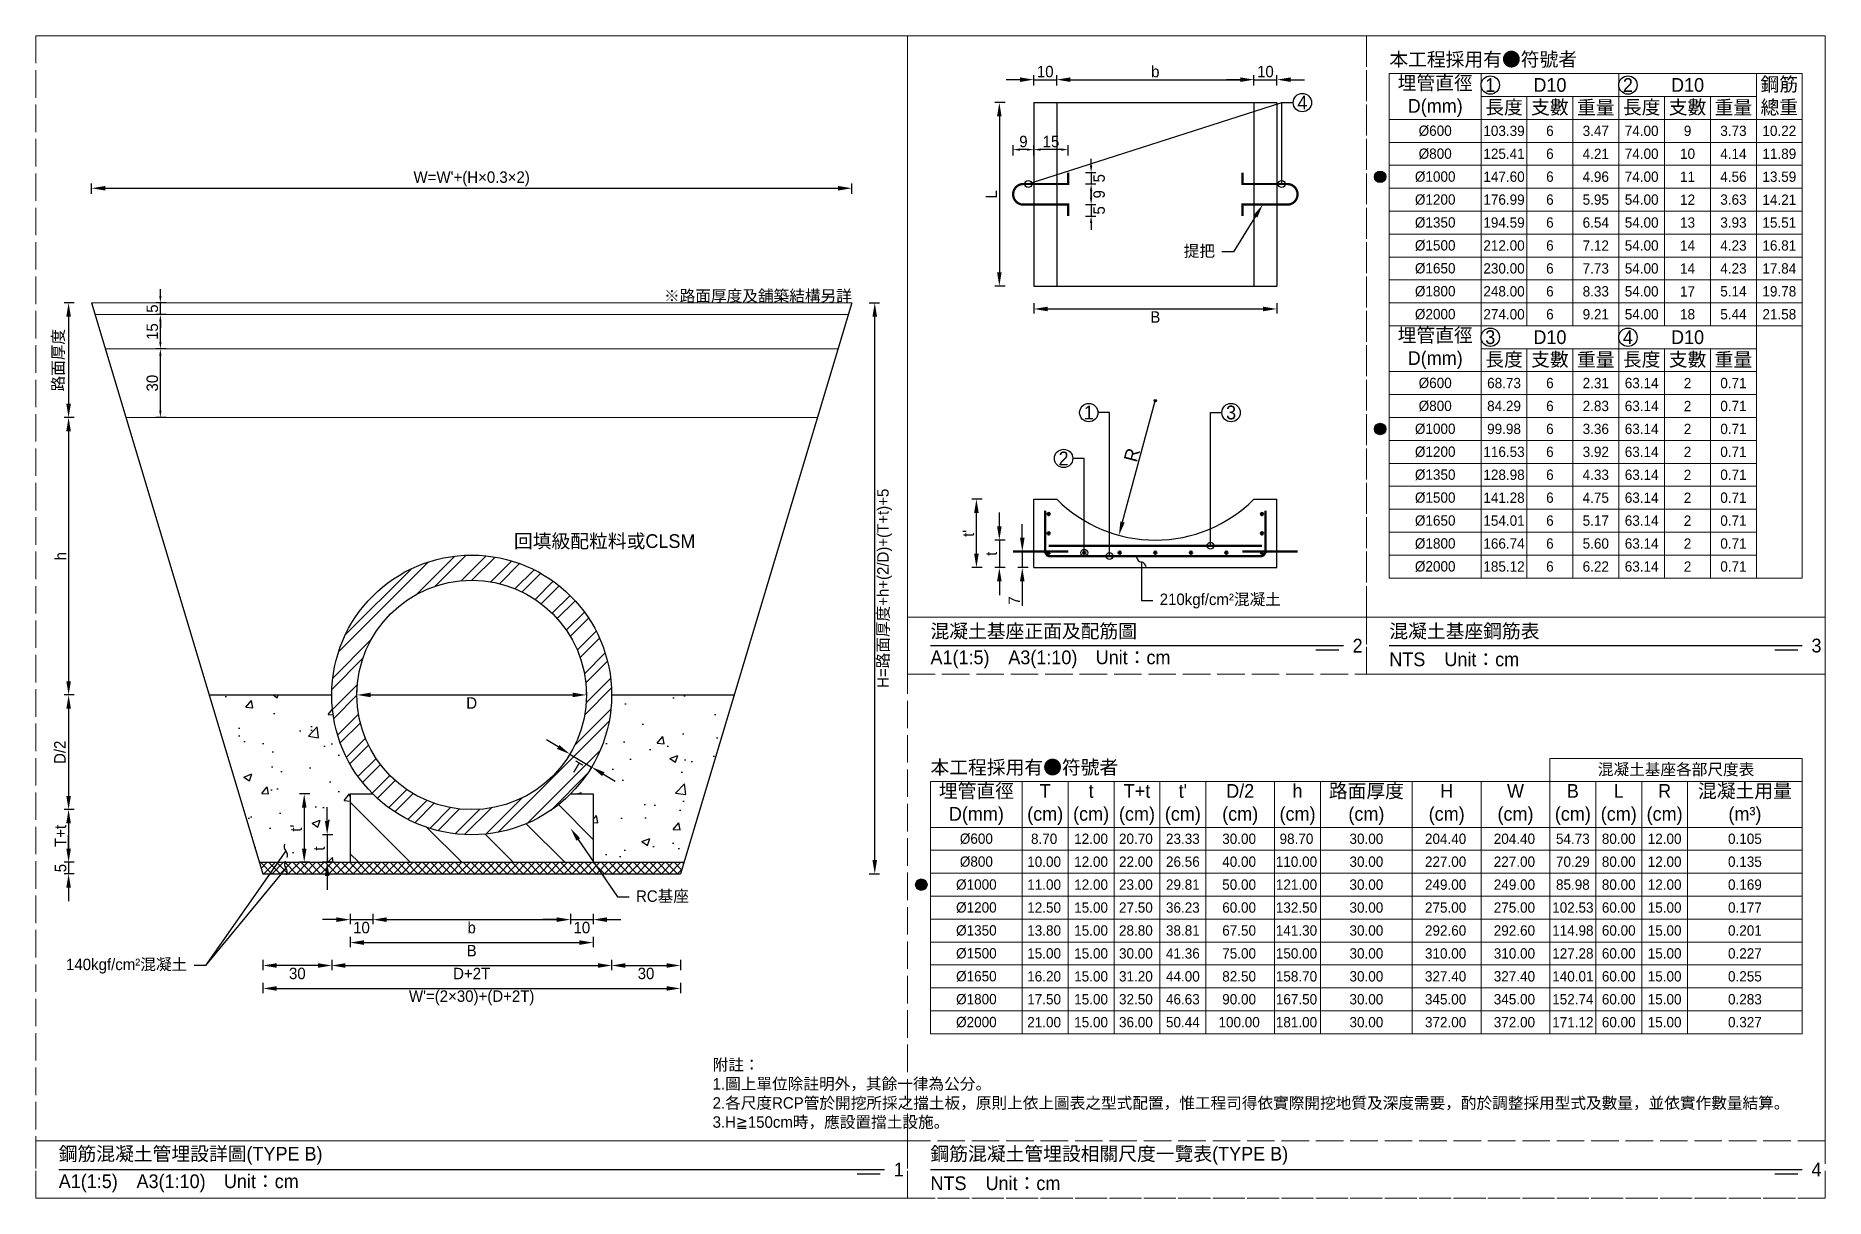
# Model space of a CAD drawing. Extents: x -781 to 13690, y -2778 to 2196.
# Drawn here: x -780 to 0, y -1264 to -757 of the extents above; entities that cross this region are included whole.
import ezdxf
from ezdxf import colors
from ezdxf.entities.mleader import LeaderData, LeaderLine
from ezdxf.math import Vec2, Vec3

# ---------------------------------------------------------------- set-up
doc = ezdxf.new("R2010")
doc.units = 0
doc.header["$MEASUREMENT"] = 0
doc.linetypes.add('ACAD_ISO02W100', pattern=[15, 12, -3])
doc.linetypes.add('HIDDEN', pattern=[0.375, 0.25, -0.125])
for name, color, linetype, lineweight in [('一、1.基本-圖框', 7, 'Continuous', 20), ('二、2.繪圖-施作項目', 181, 'Continuous', 30), ('二、4.繪圖-設計鋪面', 40, 'Continuous', 20), ('二、5.繪圖-鋼筋', 60, 'Continuous', 50)]:
    doc.layers.add(name, color=color, linetype=linetype, lineweight=lineweight)
doc.layers.add('一、4.基本-隱藏', color=9, linetype='ACAD_ISO02W100', lineweight=20, plot=False)
doc.layers.add('三、1.文字-說明文字', color=2, linetype='Continuous')
doc.layers.add('三、3.文字-註解文字', color=2, linetype='Continuous')
doc.styles.add('次圖名(詳圖)', font='MS PGothic.ttf', dxfattribs={"height": 6})
doc.styles.add('註解文字(詳圖)', font='MS PGothic.ttf', dxfattribs={"height": 5})
doc.dimstyles.new('註解文字(詳圖)', dxfattribs={"dimtxt": 5, "dimasz": 6, "dimexe": 2, "dimexo": 5, "dimgap": 1, "dimtad": 2, "dimdsep": 46, "dimtxsty": '註解文字(詳圖)', "dimcen": 0.1, "dimclrd": 256, "dimclre": 256, "dimclrt": 256, "dimadec": 0, "dimazin": 0, "dimtfac": 1, "dimtmove": 0, "dimatfit": 3, "dimfxlon": 1, "dimtolj": 1, "dimtzin": 0, "dimlwd": -1, "dimlwe": -1, "dimarcsym": 1})

msp = doc.modelspace()

# ---------------------------------------------------------------- texts
at = {"layer": '一、1.基本-圖框', "char_height": 6, "attachment_point": 5, "style": '註解文字(詳圖)'}
for s, width, insert in [('埋管直徑\\PD(mm)', 35.26712, (-170, -783.491)), ('D10', 18.37231, (-120, -778.491)), ('D10', 18.37231, (-60, -778.491)), ('鋼筋總重', 18.37231, (-20, -783.491)), ('長度', 18.37231, (-140, -788.491)), ('支數', 18.37231, (-120, -788.491)), ('重量', 18.37231, (-100, -788.491)), ('長度', 18.37231, (-80, -788.491)), ('支數', 18.37231, (-60, -788.491)), ('重量', 18.37231, (-40, -788.491)), ('埋管直徑\\PD(mm)', 35.26712, (-170, -893.491)), ('D10', 18.37231, (-120, -888.491)), ('D10', 18.37231, (-60, -888.491)), ('長度', 18.37231, (-140, -898.491)), ('支數', 18.37231, (-120, -898.491)), ('重量', 18.37231, (-100, -898.491)), ('長度', 18.37231, (-80, -898.491)), ('支數', 18.37231, (-60, -898.491)), ('重量', 18.37231, (-40, -898.491)), ('埋管直徑\\PD(mm)', 35.26712, (-370, -1092.25)), ('T{\\fMS PGothic|b0|i0|c128|p34;\\P(cm)}', 18.37231, (-340, -1092.25)), ('t{\\fMS PGothic|b0|i0|c128|p34;\\P(cm)}', 18.37231, (-320, -1092.25)), ('{\\fMS PGothic|b0|i0|c128|p34;T}+t{\\fMS PGothic|b0|i0|c128|p34;\\P(cm)}', 18.37231, (-300, -1092.25)), ("t'{\\fMS PGothic|b0|i0|c128|p34;\\P(cm)}", 18.37231, (-280, -1092.25)), ('D/2{\\fMS PGothic|b0|i0|c128|p34;\\P(cm)}', 18.37231, (-255, -1092.25)), ('h{\\fMS PGothic|b0|i0|c128|p34;\\P(cm)}', 18.37231, (-230, -1092.25)), ('{\\fMS PGothic|b0|i0|c128|p34;路面厚度\\P(cm)}', 35.26712, (-200, -1092.25)), ('H{\\fMS PGothic|b0|i0|c128|p34;\\P(cm)}', 18.37231, (-165, -1092.25)), ('W{\\fMS PGothic|b0|i0|c128|p34;\\P(cm)}', 18.37231, (-135, -1092.25)), ('B\\P(cm)', 18.37231, (-110, -1092.25)), ('L{\\fMS PGothic|b0|i0|c128|p34;\\P(cm)}', 18.37231, (-90, -1092.25)), ('R{\\fMS PGothic|b0|i0|c128|p34;\\P(cm)}', 18.37231, (-70, -1092.25)), ('{\\fMS PGothic|b0|i0|c128|p34;混凝土用量\\P(m}³{\\fMS PGothic|b0|i0|c128|p34;)}', 42.97354, (-35, -1092.25))]:
    msp.add_mtext_dynamic_manual_height_columns(s, width=width, gutter_width=30, heights=[0], dxfattribs=dict(at, insert=insert))
at = {"layer": '三、1.文字-說明文字', "insert": (-484.978, -1234), "char_height": 5, "attachment_point": 7, "style": '次圖名(詳圖)'}
msp.add_mtext_dynamic_manual_height_columns('{\\fMS PGothic|b0|i0|c128|p34;附註：\\P1.圖上單位除註明外，其餘一律為公分。\\P2.各尺度RCP管於開挖所採之擋土板，原則上依上圖表之型式配置，惟工程司得依實際開挖地質及深度需要，酌於調整採用型式及數量，並依實作數量結算。\\P3.H≧150cm時，應設置擋土設施。}', width=484.56858, gutter_width=30, heights=[0], dxfattribs=at)
at = {"layer": '三、3.文字-註解文字'}
for s, width, gutter_width, insert, char_height, attachment_point, style in [('{\\fMS PGothic|b0|i0|c128|p34;本工程採用有●符號者}', 89.58136, 30, (-190, -770.991), 6, 7, '次圖名(詳圖)'), ('1', 8.38231, 30, (-146, -778.491), 6, 5, '註解文字(詳圖)'), ('2', 8.38231, 30, (-86, -778.491), 6, 5, '註解文字(詳圖)'), ('4', 8.38231, 30, (-227.91, -786.15), 6, 5, '註解文字(詳圖)'), ('{\\fMS PGothic|b0|i0|c128|p34;%%C600}', 28.46262, 30, (-170, -798.491), 4.5, 5, '註解文字(詳圖)'), ('103.39', 9.06048, 30, (-140, -798.491), 4.5, 5, '註解文字(詳圖)'), ('6', 9.06048, 30, (-120, -798.491), 4.5, 5, '註解文字(詳圖)'), ('3.47', 9.06048, 30, (-100, -798.491), 4.5, 5, '註解文字(詳圖)'), ('74.00', 9.06048, 30, (-80, -798.491), 4.5, 5, '註解文字(詳圖)'), ('9', 9.06048, 30, (-60, -798.491), 4.5, 5, '註解文字(詳圖)'), ('3.73', 9.06048, 30, (-40, -798.491), 4.5, 5, '註解文字(詳圖)'), ('10.22', 9.06048, 30, (-20, -798.491), 4.5, 5, '註解文字(詳圖)'), ('{\\fMS PGothic|b0|i0|c128|p34;%%C}8{\\fMS PGothic|b0|i0|c128|p34;00}', 28.46262, 30, (-170, -808.491), 4.5, 5, '註解文字(詳圖)'), ('125.41', 9.06048, 30, (-140, -808.491), 4.5, 5, '註解文字(詳圖)'), ('6', 9.06048, 30, (-120, -808.491), 4.5, 5, '註解文字(詳圖)'), ('4.21', 9.06048, 30, (-100, -808.491), 4.5, 5, '註解文字(詳圖)'), ('74.00', 9.06048, 30, (-80, -808.491), 4.5, 5, '註解文字(詳圖)'), ('10', 9.06048, 30, (-60, -808.491), 4.5, 5, '註解文字(詳圖)'), ('4.14', 9.06048, 30, (-40, -808.491), 4.5, 5, '註解文字(詳圖)'), ('11.89', 9.06048, 30, (-20, -808.491), 4.5, 5, '註解文字(詳圖)'), ('{\\fMS PGothic|b0|i0|c128|p34;%%C}100{\\fMS PGothic|b0|i0|c128|p34;0}', 28.46262, 30, (-170, -818.491), 4.5, 5, '註解文字(詳圖)'), ('147.60', 9.06048, 30, (-140, -818.491), 4.5, 5, '註解文字(詳圖)'), ('6', 9.06048, 30, (-120, -818.491), 4.5, 5, '註解文字(詳圖)'), ('4.96', 9.06048, 30, (-100, -818.491), 4.5, 5, '註解文字(詳圖)'), ('74.00', 9.06048, 30, (-80, -818.491), 4.5, 5, '註解文字(詳圖)'), ('11', 9.06048, 30, (-60, -818.491), 4.5, 5, '註解文字(詳圖)'), ('4.56', 9.06048, 30, (-40, -818.491), 4.5, 5, '註解文字(詳圖)'), ('13.59', 9.06048, 30, (-20, -818.491), 4.5, 5, '註解文字(詳圖)'), ('{\\fMS PGothic|b0|i0|c128|p34;%%C}120{\\fMS PGothic|b0|i0|c128|p34;0}', 28.46262, 30, (-170, -828.491), 4.5, 5, '註解文字(詳圖)'), ('176.99', 9.06048, 30, (-140, -828.491), 4.5, 5, '註解文字(詳圖)'), ('6', 9.06048, 30, (-120, -828.491), 4.5, 5, '註解文字(詳圖)'), ('5.95', 9.06048, 30, (-100, -828.491), 4.5, 5, '註解文字(詳圖)'), ('54.00', 9.06048, 30, (-80, -828.491), 4.5, 5, '註解文字(詳圖)'), ('12', 9.06048, 30, (-60, -828.491), 4.5, 5, '註解文字(詳圖)'), ('3.63', 9.06048, 30, (-40, -828.491), 4.5, 5, '註解文字(詳圖)'), ('14.21', 9.06048, 30, (-20, -828.491), 4.5, 5, '註解文字(詳圖)'), ('{\\fMS PGothic|b0|i0|c128|p34;%%C}135{\\fMS PGothic|b0|i0|c128|p34;0}', 28.46262, 30, (-170, -838.491), 4.5, 5, '註解文字(詳圖)'), ('194.59', 9.06048, 30, (-140, -838.491), 4.5, 5, '註解文字(詳圖)'), ('6', 9.06048, 30, (-120, -838.491), 4.5, 5, '註解文字(詳圖)'), ('6.54', 9.06048, 30, (-100, -838.491), 4.5, 5, '註解文字(詳圖)'), ('54.00', 9.06048, 30, (-80, -838.491), 4.5, 5, '註解文字(詳圖)'), ('13', 9.06048, 30, (-60, -838.491), 4.5, 5, '註解文字(詳圖)'), ('3.93', 9.06048, 30, (-40, -838.491), 4.5, 5, '註解文字(詳圖)'), ('15.51', 9.06048, 30, (-20, -838.491), 4.5, 5, '註解文字(詳圖)'), ('{\\fMS PGothic|b0|i0|c128|p34;%%C}15{\\fMS PGothic|b0|i0|c128|p34;00}', 28.46262, 30, (-170, -848.491), 4.5, 5, '註解文字(詳圖)'), ('212.00', 9.06048, 30, (-140, -848.491), 4.5, 5, '註解文字(詳圖)'), ('6', 9.06048, 30, (-120, -848.491), 4.5, 5, '註解文字(詳圖)'), ('7.12', 9.06048, 30, (-100, -848.491), 4.5, 5, '註解文字(詳圖)'), ('54.00', 9.06048, 30, (-80, -848.491), 4.5, 5, '註解文字(詳圖)'), ('14', 9.06048, 30, (-60, -848.491), 4.5, 5, '註解文字(詳圖)'), ('4.23', 9.06048, 30, (-40, -848.491), 4.5, 5, '註解文字(詳圖)'), ('16.81', 9.06048, 30, (-20, -848.491), 4.5, 5, '註解文字(詳圖)'), ('{\\fMS PGothic|b0|i0|c128|p34;%%C}165{\\fMS PGothic|b0|i0|c128|p34;0}', 28.46262, 30, (-170, -858.491), 4.5, 5, '註解文字(詳圖)'), ('230.00', 9.06048, 30, (-140, -858.491), 4.5, 5, '註解文字(詳圖)'), ('6', 9.06048, 30, (-120, -858.491), 4.5, 5, '註解文字(詳圖)'), ('7.73', 9.06048, 30, (-100, -858.491), 4.5, 5, '註解文字(詳圖)'), ('54.00', 9.06048, 30, (-80, -858.491), 4.5, 5, '註解文字(詳圖)'), ('14', 9.06048, 30, (-60, -858.491), 4.5, 5, '註解文字(詳圖)'), ('4.23', 9.06048, 30, (-40, -858.491), 4.5, 5, '註解文字(詳圖)'), ('17.84', 9.06048, 30, (-20, -858.491), 4.5, 5, '註解文字(詳圖)'), ('※{\\fMS PGothic|b0|i0|c128|p34;路面厚度及舖築結構另詳}', 86.81419, 30, (-424.3, -873.5), 5, 9, '次圖名(詳圖)'), ('{\\fMS PGothic|b0|i0|c128|p34;%%C}18{\\fMS PGothic|b0|i0|c128|p34;00}', 28.46262, 30, (-170, -868.491), 4.5, 5, '註解文字(詳圖)'), ('248.00', 9.06048, 30, (-140, -868.491), 4.5, 5, '註解文字(詳圖)'), ('6', 9.06048, 30, (-120, -868.491), 4.5, 5, '註解文字(詳圖)'), ('8.33', 9.06048, 30, (-100, -868.491), 4.5, 5, '註解文字(詳圖)'), ('54.00', 9.06048, 30, (-80, -868.491), 4.5, 5, '註解文字(詳圖)'), ('17', 9.06048, 30, (-60, -868.491), 4.5, 5, '註解文字(詳圖)'), ('5.14', 9.06048, 30, (-40, -868.491), 4.5, 5, '註解文字(詳圖)'), ('19.78', 9.06048, 30, (-20, -868.491), 4.5, 5, '註解文字(詳圖)'), ('{\\fMS PGothic|b0|i0|c128|p34;%%C}20{\\fMS PGothic|b0|i0|c128|p34;00}', 28.46262, 30, (-170, -878.491), 4.5, 5, '註解文字(詳圖)'), ('274.00', 9.06048, 30, (-140, -878.491), 4.5, 5, '註解文字(詳圖)'), ('6', 9.06048, 30, (-120, -878.491), 4.5, 5, '註解文字(詳圖)'), ('9.21', 9.06048, 30, (-100, -878.491), 4.5, 5, '註解文字(詳圖)'), ('54.00', 9.06048, 30, (-80, -878.491), 4.5, 5, '註解文字(詳圖)'), ('18', 9.06048, 30, (-60, -878.491), 4.5, 5, '註解文字(詳圖)'), ('5.44', 9.06048, 30, (-40, -878.491), 4.5, 5, '註解文字(詳圖)'), ('21.58', 9.06048, 30, (-20, -878.491), 4.5, 5, '註解文字(詳圖)'), ('3', 8.38231, 30, (-146, -888.491), 6, 5, '註解文字(詳圖)'), ('4', 8.38231, 30, (-86, -888.491), 6, 5, '註解文字(詳圖)'), ('{\\fMS PGothic|b0|i0|c128|p34;%%C600}', 28.46262, 30, (-170, -908.491), 4.5, 5, '註解文字(詳圖)'), ('68.73', 9.06048, 30, (-140, -908.491), 4.5, 5, '註解文字(詳圖)'), ('6', 9.06048, 30, (-120, -908.491), 4.5, 5, '註解文字(詳圖)'), ('2.31', 9.06048, 30, (-100, -908.491), 4.5, 5, '註解文字(詳圖)'), ('63.14', 9.06048, 30, (-80, -908.491), 4.5, 5, '註解文字(詳圖)'), ('2', 9.06048, 30, (-60, -908.491), 4.5, 5, '註解文字(詳圖)'), ('0.71', 9.06048, 30, (-40, -908.491), 4.5, 5, '註解文字(詳圖)'), ('1', 8.38231, 30, (-320.999, -921.35), 6, 5, '註解文字(詳圖)'), ('3', 8.38231, 30, (-258.962, -921.35), 6, 5, '註解文字(詳圖)'), ('{\\fMS PGothic|b0|i0|c128|p34;%%C}8{\\fMS PGothic|b0|i0|c128|p34;00}', 28.46262, 30, (-170, -918.491), 4.5, 5, '註解文字(詳圖)'), ('84.29', 9.06048, 30, (-140, -918.491), 4.5, 5, '註解文字(詳圖)'), ('6', 9.06048, 30, (-120, -918.491), 4.5, 5, '註解文字(詳圖)'), ('2.83', 9.06048, 30, (-100, -918.491), 4.5, 5, '註解文字(詳圖)'), ('63.14', 9.06048, 30, (-80, -918.491), 4.5, 5, '註解文字(詳圖)'), ('2', 9.06048, 30, (-60, -918.491), 4.5, 5, '註解文字(詳圖)'), ('0.71', 9.06048, 30, (-40, -918.491), 4.5, 5, '註解文字(詳圖)'), ('{\\fMS PGothic|b0|i0|c128|p34;%%C}100{\\fMS PGothic|b0|i0|c128|p34;0}', 28.46262, 30, (-170, -928.491), 4.5, 5, '註解文字(詳圖)'), ('99.98', 9.06048, 30, (-140, -928.491), 4.5, 5, '註解文字(詳圖)'), ('6', 9.06048, 30, (-120, -928.491), 4.5, 5, '註解文字(詳圖)'), ('3.36', 9.06048, 30, (-100, -928.491), 4.5, 5, '註解文字(詳圖)'), ('63.14', 9.06048, 30, (-80, -928.491), 4.5, 5, '註解文字(詳圖)'), ('2', 9.06048, 30, (-60, -928.491), 4.5, 5, '註解文字(詳圖)'), ('0.71', 9.06048, 30, (-40, -928.491), 4.5, 5, '註解文字(詳圖)'), ('{\\fMS PGothic|b0|i0|c128|p34;%%C}120{\\fMS PGothic|b0|i0|c128|p34;0}', 28.46262, 30, (-170, -938.491), 4.5, 5, '註解文字(詳圖)'), ('2', 8.38231, 30, (-331.989, -941.35), 6, 5, '註解文字(詳圖)'), ('116.53', 9.06048, 30, (-140, -938.491), 4.5, 5, '註解文字(詳圖)'), ('6', 9.06048, 30, (-120, -938.491), 4.5, 5, '註解文字(詳圖)'), ('3.92', 9.06048, 30, (-100, -938.491), 4.5, 5, '註解文字(詳圖)'), ('63.14', 9.06048, 30, (-80, -938.491), 4.5, 5, '註解文字(詳圖)'), ('2', 9.06048, 30, (-60, -938.491), 4.5, 5, '註解文字(詳圖)'), ('0.71', 9.06048, 30, (-40, -938.491), 4.5, 5, '註解文字(詳圖)'), ('{\\fMS PGothic|b0|i0|c128|p34;%%C}135{\\fMS PGothic|b0|i0|c128|p34;0}', 28.46262, 30, (-170, -948.491), 4.5, 5, '註解文字(詳圖)'), ('128.98', 9.06048, 30, (-140, -948.491), 4.5, 5, '註解文字(詳圖)'), ('6', 9.06048, 30, (-120, -948.491), 4.5, 5, '註解文字(詳圖)'), ('4.33', 9.06048, 30, (-100, -948.491), 4.5, 5, '註解文字(詳圖)'), ('63.14', 9.06048, 30, (-80, -948.491), 4.5, 5, '註解文字(詳圖)'), ('2', 9.06048, 30, (-60, -948.491), 4.5, 5, '註解文字(詳圖)'), ('0.71', 9.06048, 30, (-40, -948.491), 4.5, 5, '註解文字(詳圖)'), ('{\\fMS PGothic|b0|i0|c128|p34;%%C}15{\\fMS PGothic|b0|i0|c128|p34;00}', 28.46262, 30, (-170, -958.491), 4.5, 5, '註解文字(詳圖)'), ('141.28', 9.06048, 30, (-140, -958.491), 4.5, 5, '註解文字(詳圖)'), ('6', 9.06048, 30, (-120, -958.491), 4.5, 5, '註解文字(詳圖)'), ('4.75', 9.06048, 30, (-100, -958.491), 4.5, 5, '註解文字(詳圖)'), ('63.14', 9.06048, 30, (-80, -958.491), 4.5, 5, '註解文字(詳圖)'), ('2', 9.06048, 30, (-60, -958.491), 4.5, 5, '註解文字(詳圖)'), ('0.71', 9.06048, 30, (-40, -958.491), 4.5, 5, '註解文字(詳圖)'), ('{\\fMS PGothic|b0|i0|c128|p34;%%C}165{\\fMS PGothic|b0|i0|c128|p34;0}', 28.46262, 30, (-170, -968.491), 4.5, 5, '註解文字(詳圖)'), ('154.01', 9.06048, 30, (-140, -968.491), 4.5, 5, '註解文字(詳圖)'), ('6', 9.06048, 30, (-120, -968.491), 4.5, 5, '註解文字(詳圖)'), ('5.17', 9.06048, 30, (-100, -968.491), 4.5, 5, '註解文字(詳圖)'), ('63.14', 9.06048, 30, (-80, -968.491), 4.5, 5, '註解文字(詳圖)'), ('2', 9.06048, 30, (-60, -968.491), 4.5, 5, '註解文字(詳圖)'), ('0.71', 9.06048, 30, (-40, -968.491), 4.5, 5, '註解文字(詳圖)'), ('回填{\\fMS PGothic|b0|i0|c128|p34;級配粒料或CLSM}', 83.93225, 30, (-532.023, -977.736), 6, 5, '次圖名(詳圖)'), ('{\\fMS PGothic|b0|i0|c128|p34;%%C}18{\\fMS PGothic|b0|i0|c128|p34;00}', 28.46262, 30, (-170, -978.491), 4.5, 5, '註解文字(詳圖)'), ('166.74', 9.06048, 30, (-140, -978.491), 4.5, 5, '註解文字(詳圖)'), ('6', 9.06048, 30, (-120, -978.491), 4.5, 5, '註解文字(詳圖)'), ('5.60', 9.06048, 30, (-100, -978.491), 4.5, 5, '註解文字(詳圖)'), ('63.14', 9.06048, 30, (-80, -978.491), 4.5, 5, '註解文字(詳圖)'), ('2', 9.06048, 30, (-60, -978.491), 4.5, 5, '註解文字(詳圖)'), ('0.71', 9.06048, 30, (-40, -978.491), 4.5, 5, '註解文字(詳圖)'), ('{\\fMS PGothic|b0|i0|c128|p34;%%C}20{\\fMS PGothic|b0|i0|c128|p34;00}', 28.46262, 30, (-170, -988.491), 4.5, 5, '註解文字(詳圖)'), ('185.12', 9.06048, 30, (-140, -988.491), 4.5, 5, '註解文字(詳圖)'), ('6', 9.06048, 30, (-120, -988.491), 4.5, 5, '註解文字(詳圖)'), ('6.22', 9.06048, 30, (-100, -988.491), 4.5, 5, '註解文字(詳圖)'), ('63.14', 9.06048, 30, (-80, -988.491), 4.5, 5, '註解文字(詳圖)'), ('2', 9.06048, 30, (-60, -988.491), 4.5, 5, '註解文字(詳圖)'), ('0.71', 9.06048, 30, (-40, -988.491), 4.5, 5, '註解文字(詳圖)'), ('混凝土{\\fMS PGothic|b0|i0|c128|p34;基座正面及配筋圖}', 109.33936, 15, (-390, -1017), 6, 4, '次圖名(詳圖)'), ('{\\fMS PGothic|b0|i0|c128|p34;混凝土基座}鋼筋表', 109.33936, 15, (-190, -1017), 6, 4, '次圖名(詳圖)'), ('2', 3, 15, (-206, -1023), 6, 4, '次圖名(詳圖)'), ('3', 3, 15, (-6, -1023), 6, 4, '次圖名(詳圖)'), ('{\\fMS PGothic|b0|i0|c128|p34;A1(1:}5{\\fMS PGothic|b0|i0|c128|p34;)\u3000A3(1:}1{\\fMS PGothic|b0|i0|c128|p34;0)^IUnit：cm}', 136.03259, 15, (-390, -1029), 6, 4, '次圖名(詳圖)'), ('NTS{\\fMS PGothic|b0|i0|c128|p34;^IUnit：cm}', 136.03259, 15, (-190, -1029), 6, 4, '次圖名(詳圖)'), ('{\\fMS PGothic|b0|i0|c128|p34;本工程採用有●符號者}', 89.58136, 30, (-390, -1079.75), 6, 7, '次圖名(詳圖)'), ('{\\fMS PGothic|b0|i0|c128|p34;混凝土基座各部尺度表}', 109.33936, 15, (-65, -1077.25), 5, 5, '次圖名(詳圖)'), ('{\\fMS PGothic|b0|i0|c128|p34;%%C600}', 28.46262, 30, (-370, -1107.25), 4.5, 5, '註解文字(詳圖)'), ('8.70', 9.06048, 30, (-340.47, -1107.25), 4.5, 5, '註解文字(詳圖)'), ('12.00', 9.06048, 30, (-320, -1107.25), 4.5, 5, '註解文字(詳圖)'), ('20.70', 9.06048, 30, (-300.47, -1107.25), 4.5, 5, '註解文字(詳圖)'), ('23.33', 9.06048, 30, (-280, -1107.25), 4.5, 5, '註解文字(詳圖)'), ('30.00', 9.06048, 30, (-255.47, -1107.25), 4.5, 5, '註解文字(詳圖)'), ('98.70', 9.06048, 30, (-230.47, -1107.25), 4.5, 5, '註解文字(詳圖)'), ('30.00', 28.46262, 30, (-200, -1107.25), 4.5, 5, '註解文字(詳圖)'), ('204.40', 9.06048, 30, (-165.47, -1107.25), 4.5, 5, '註解文字(詳圖)'), ('204.40', 9.06048, 30, (-135.47, -1107.25), 4.5, 5, '註解文字(詳圖)'), ('54.73', 9.06048, 30, (-110, -1107.25), 4.5, 5, '註解文字(詳圖)'), ('80.00', 9.06048, 30, (-90, -1107.25), 4.5, 5, '註解文字(詳圖)'), ('12.00', 9.06048, 30, (-70, -1107.25), 4.5, 5, '註解文字(詳圖)'), ('0.105', 9.06048, 30, (-35, -1107.25), 4.5, 5, '註解文字(詳圖)'), ('{\\fMS PGothic|b0|i0|c128|p34;%%C}8{\\fMS PGothic|b0|i0|c128|p34;00}', 28.46262, 30, (-370, -1117.25), 4.5, 5, '註解文字(詳圖)'), ('10.00', 9.06048, 30, (-340.47, -1117.25), 4.5, 5, '註解文字(詳圖)'), ('12.00', 9.06048, 30, (-320, -1117.25), 4.5, 5, '註解文字(詳圖)'), ('22.00', 9.06048, 30, (-300.47, -1117.25), 4.5, 5, '註解文字(詳圖)'), ('26.56', 9.06048, 30, (-280, -1117.25), 4.5, 5, '註解文字(詳圖)'), ('40.00', 9.06048, 30, (-255.47, -1117.25), 4.5, 5, '註解文字(詳圖)'), ('110.00', 9.06048, 30, (-230.47, -1117.25), 4.5, 5, '註解文字(詳圖)'), ('30.00', 28.46262, 30, (-200, -1117.25), 4.5, 5, '註解文字(詳圖)'), ('227.00', 9.06048, 30, (-165.47, -1117.25), 4.5, 5, '註解文字(詳圖)'), ('227.00', 9.06048, 30, (-135.47, -1117.25), 4.5, 5, '註解文字(詳圖)'), ('70.29', 9.06048, 30, (-110, -1117.25), 4.5, 5, '註解文字(詳圖)'), ('80.00', 9.06048, 30, (-90, -1117.25), 4.5, 5, '註解文字(詳圖)'), ('12.00', 9.06048, 30, (-70, -1117.25), 4.5, 5, '註解文字(詳圖)'), ('0.135', 9.06048, 30, (-35, -1117.25), 4.5, 5, '註解文字(詳圖)'), ('{\\fMS PGothic|b0|i0|c128|p34;%%C}100{\\fMS PGothic|b0|i0|c128|p34;0}', 28.46262, 30, (-370, -1127.25), 4.5, 5, '註解文字(詳圖)'), ('11.00', 9.06048, 30, (-340.47, -1127.25), 4.5, 5, '註解文字(詳圖)'), ('12.00', 9.06048, 30, (-320, -1127.25), 4.5, 5, '註解文字(詳圖)'), ('23.00', 9.06048, 30, (-300.47, -1127.25), 4.5, 5, '註解文字(詳圖)'), ('29.81', 9.06048, 30, (-280, -1127.25), 4.5, 5, '註解文字(詳圖)'), ('50.00', 9.06048, 30, (-255.47, -1127.25), 4.5, 5, '註解文字(詳圖)'), ('121.00', 9.06048, 30, (-230.47, -1127.25), 4.5, 5, '註解文字(詳圖)'), ('30.00', 28.46262, 30, (-200, -1127.25), 4.5, 5, '註解文字(詳圖)'), ('249.00', 9.06048, 30, (-165.47, -1127.25), 4.5, 5, '註解文字(詳圖)'), ('249.00', 9.06048, 30, (-135.47, -1127.25), 4.5, 5, '註解文字(詳圖)'), ('85.98', 9.06048, 30, (-110, -1127.25), 4.5, 5, '註解文字(詳圖)'), ('80.00', 9.06048, 30, (-90, -1127.25), 4.5, 5, '註解文字(詳圖)'), ('12.00', 9.06048, 30, (-70, -1127.25), 4.5, 5, '註解文字(詳圖)'), ('0.169', 9.06048, 30, (-35, -1127.25), 4.5, 5, '註解文字(詳圖)'), ('{\\fMS PGothic|b0|i0|c128|p34;%%C}120{\\fMS PGothic|b0|i0|c128|p34;0}', 28.46262, 30, (-370, -1137.25), 4.5, 5, '註解文字(詳圖)'), ('12.50', 9.06048, 30, (-340.47, -1137.25), 4.5, 5, '註解文字(詳圖)'), ('15.00', 9.06048, 30, (-320, -1137.25), 4.5, 5, '註解文字(詳圖)'), ('27.50', 9.06048, 30, (-300.47, -1137.25), 4.5, 5, '註解文字(詳圖)'), ('36.23', 9.06048, 30, (-280, -1137.25), 4.5, 5, '註解文字(詳圖)'), ('60.00', 9.06048, 30, (-255.47, -1137.25), 4.5, 5, '註解文字(詳圖)'), ('132.50', 9.06048, 30, (-230.47, -1137.25), 4.5, 5, '註解文字(詳圖)'), ('30.00', 28.46262, 30, (-200, -1137.25), 4.5, 5, '註解文字(詳圖)'), ('275.00', 9.06048, 30, (-165.47, -1137.25), 4.5, 5, '註解文字(詳圖)'), ('275.00', 9.06048, 30, (-135.47, -1137.25), 4.5, 5, '註解文字(詳圖)'), ('102.53', 9.06048, 30, (-110, -1137.25), 4.5, 5, '註解文字(詳圖)'), ('60.00', 9.06048, 30, (-90, -1137.25), 4.5, 5, '註解文字(詳圖)'), ('15.00', 9.06048, 30, (-70, -1137.25), 4.5, 5, '註解文字(詳圖)'), ('0.177', 9.06048, 30, (-35, -1137.25), 4.5, 5, '註解文字(詳圖)'), ('{\\fMS PGothic|b0|i0|c128|p34;%%C}135{\\fMS PGothic|b0|i0|c128|p34;0}', 28.46262, 30, (-370, -1147.25), 4.5, 5, '註解文字(詳圖)'), ('13.80', 9.06048, 30, (-340.47, -1147.25), 4.5, 5, '註解文字(詳圖)'), ('15.00', 9.06048, 30, (-320, -1147.25), 4.5, 5, '註解文字(詳圖)'), ('28.80', 9.06048, 30, (-300.47, -1147.25), 4.5, 5, '註解文字(詳圖)'), ('38.81', 9.06048, 30, (-280, -1147.25), 4.5, 5, '註解文字(詳圖)'), ('67.50', 9.06048, 30, (-255.47, -1147.25), 4.5, 5, '註解文字(詳圖)'), ('141.30', 9.06048, 30, (-230.47, -1147.25), 4.5, 5, '註解文字(詳圖)'), ('30.00', 28.46262, 30, (-200, -1147.25), 4.5, 5, '註解文字(詳圖)'), ('292.60', 9.06048, 30, (-165.47, -1147.25), 4.5, 5, '註解文字(詳圖)'), ('292.60', 9.06048, 30, (-135.47, -1147.25), 4.5, 5, '註解文字(詳圖)'), ('114.98', 9.06048, 30, (-110, -1147.25), 4.5, 5, '註解文字(詳圖)'), ('60.00', 9.06048, 30, (-90, -1147.25), 4.5, 5, '註解文字(詳圖)'), ('15.00', 9.06048, 30, (-70, -1147.25), 4.5, 5, '註解文字(詳圖)'), ('0.201', 9.06048, 30, (-35, -1147.25), 4.5, 5, '註解文字(詳圖)'), ('{\\fMS PGothic|b0|i0|c128|p34;%%C}15{\\fMS PGothic|b0|i0|c128|p34;00}', 28.46262, 30, (-370, -1157.25), 4.5, 5, '註解文字(詳圖)'), ('15.00', 9.06048, 30, (-340.47, -1157.25), 4.5, 5, '註解文字(詳圖)'), ('15.00', 9.06048, 30, (-320, -1157.25), 4.5, 5, '註解文字(詳圖)'), ('30.00', 9.06048, 30, (-300.47, -1157.25), 4.5, 5, '註解文字(詳圖)'), ('41.36', 9.06048, 30, (-280, -1157.25), 4.5, 5, '註解文字(詳圖)'), ('75.00', 9.06048, 30, (-255.47, -1157.25), 4.5, 5, '註解文字(詳圖)'), ('150.00', 9.06048, 30, (-230.47, -1157.25), 4.5, 5, '註解文字(詳圖)'), ('30.00', 28.46262, 30, (-200, -1157.25), 4.5, 5, '註解文字(詳圖)'), ('310.00', 9.06048, 30, (-165.47, -1157.25), 4.5, 5, '註解文字(詳圖)'), ('310.00', 9.06048, 30, (-135.47, -1157.25), 4.5, 5, '註解文字(詳圖)'), ('127.28', 9.06048, 30, (-110, -1157.25), 4.5, 5, '註解文字(詳圖)'), ('60.00', 9.06048, 30, (-90, -1157.25), 4.5, 5, '註解文字(詳圖)'), ('15.00', 9.06048, 30, (-70, -1157.25), 4.5, 5, '註解文字(詳圖)'), ('0.227', 9.06048, 30, (-35, -1157.25), 4.5, 5, '註解文字(詳圖)'), ('{\\fMS PGothic|b0|i0|c128|p34;%%C}165{\\fMS PGothic|b0|i0|c128|p34;0}', 28.46262, 30, (-370, -1167.25), 4.5, 5, '註解文字(詳圖)'), ('16.20', 9.06048, 30, (-340.47, -1167.25), 4.5, 5, '註解文字(詳圖)'), ('15.00', 9.06048, 30, (-320, -1167.25), 4.5, 5, '註解文字(詳圖)'), ('31.20', 9.06048, 30, (-300.47, -1167.25), 4.5, 5, '註解文字(詳圖)'), ('44.00', 9.06048, 30, (-280, -1167.25), 4.5, 5, '註解文字(詳圖)'), ('82.50', 9.06048, 30, (-255.47, -1167.25), 4.5, 5, '註解文字(詳圖)'), ('158.70', 9.06048, 30, (-230.47, -1167.25), 4.5, 5, '註解文字(詳圖)'), ('30.00', 28.46262, 30, (-200, -1167.25), 4.5, 5, '註解文字(詳圖)'), ('327.40', 9.06048, 30, (-165.47, -1167.25), 4.5, 5, '註解文字(詳圖)'), ('327.40', 9.06048, 30, (-135.47, -1167.25), 4.5, 5, '註解文字(詳圖)'), ('140.01', 9.06048, 30, (-110, -1167.25), 4.5, 5, '註解文字(詳圖)'), ('60.00', 9.06048, 30, (-90, -1167.25), 4.5, 5, '註解文字(詳圖)'), ('15.00', 9.06048, 30, (-70, -1167.25), 4.5, 5, '註解文字(詳圖)'), ('0.255', 9.06048, 30, (-35, -1167.25), 4.5, 5, '註解文字(詳圖)'), ('{\\fMS PGothic|b0|i0|c128|p34;%%C}18{\\fMS PGothic|b0|i0|c128|p34;00}', 28.46262, 30, (-370, -1177.25), 4.5, 5, '註解文字(詳圖)'), ('17.50', 9.06048, 30, (-340.47, -1177.25), 4.5, 5, '註解文字(詳圖)'), ('15.00', 9.06048, 30, (-320, -1177.25), 4.5, 5, '註解文字(詳圖)'), ('32.50', 9.06048, 30, (-300.47, -1177.25), 4.5, 5, '註解文字(詳圖)'), ('46.63', 9.06048, 30, (-280, -1177.25), 4.5, 5, '註解文字(詳圖)'), ('90.00', 9.06048, 30, (-255.47, -1177.25), 4.5, 5, '註解文字(詳圖)'), ('167.50', 9.06048, 30, (-230.47, -1177.25), 4.5, 5, '註解文字(詳圖)'), ('30.00', 28.46262, 30, (-200, -1177.25), 4.5, 5, '註解文字(詳圖)'), ('345.00', 9.06048, 30, (-165.47, -1177.25), 4.5, 5, '註解文字(詳圖)'), ('345.00', 9.06048, 30, (-135.47, -1177.25), 4.5, 5, '註解文字(詳圖)'), ('152.74', 9.06048, 30, (-110, -1177.25), 4.5, 5, '註解文字(詳圖)'), ('60.00', 9.06048, 30, (-90, -1177.25), 4.5, 5, '註解文字(詳圖)'), ('15.00', 9.06048, 30, (-70, -1177.25), 4.5, 5, '註解文字(詳圖)'), ('0.283', 9.06048, 30, (-35, -1177.25), 4.5, 5, '註解文字(詳圖)'), ('{\\fMS PGothic|b0|i0|c128|p34;%%C}20{\\fMS PGothic|b0|i0|c128|p34;00}', 28.46262, 30, (-370, -1187.25), 4.5, 5, '註解文字(詳圖)'), ('21.00', 9.06048, 30, (-340.47, -1187.25), 4.5, 5, '註解文字(詳圖)'), ('15.00', 9.06048, 30, (-320, -1187.25), 4.5, 5, '註解文字(詳圖)'), ('36.00', 9.06048, 30, (-300.47, -1187.25), 4.5, 5, '註解文字(詳圖)'), ('50.44', 9.06048, 30, (-280, -1187.25), 4.5, 5, '註解文字(詳圖)'), ('100.00', 9.06048, 30, (-255.47, -1187.25), 4.5, 5, '註解文字(詳圖)'), ('181.00', 9.06048, 30, (-230.47, -1187.25), 4.5, 5, '註解文字(詳圖)'), ('30.00', 28.46262, 30, (-200, -1187.25), 4.5, 5, '註解文字(詳圖)'), ('372.00', 9.06048, 30, (-165.47, -1187.25), 4.5, 5, '註解文字(詳圖)'), ('372.00', 9.06048, 30, (-135.47, -1187.25), 4.5, 5, '註解文字(詳圖)'), ('171.12', 9.06048, 30, (-110, -1187.25), 4.5, 5, '註解文字(詳圖)'), ('60.00', 9.06048, 30, (-90, -1187.25), 4.5, 5, '註解文字(詳圖)'), ('15.00', 9.06048, 30, (-70, -1187.25), 4.5, 5, '註解文字(詳圖)'), ('0.327', 9.06048, 30, (-35, -1187.25), 4.5, 5, '註解文字(詳圖)'), ('{\\fMS PGothic|b0|i0|c128|p34;鋼筋混凝土管埋設詳圖(TYPE }B{\\fMS PGothic|b0|i0|c128|p34;)}', 125.75509, 15, (-770, -1245.5), 6, 4, '次圖名(詳圖)'), ('{\\fMS PGothic|b0|i0|c128|p34;鋼筋混凝土管埋設相關尺度一覽表}(TYPE{\\fMS PGothic|b0|i0|c128|p34; }B)', 166.72851, 15, (-390, -1245.5), 6, 4, '次圖名(詳圖)'), ('{\\fMS PGothic|b0|i0|c128|p34;A1(1:}5{\\fMS PGothic|b0|i0|c128|p34;)\u3000A3(1:}1{\\fMS PGothic|b0|i0|c128|p34;0)^IUnit：cm}', 136.03259, 15, (-770, -1257.5), 6, 4, '次圖名(詳圖)'), ('1', 3, 15, (-406, -1251.5), 6, 4, '次圖名(詳圖)'), ('NTS{\\fMS PGothic|b0|i0|c128|p34;^IUnit：cm}', 136.03259, 15, (-390, -1257.5), 6, 4, '次圖名(詳圖)'), ('4', 3, 15, (-6, -1251.5), 6, 4, '次圖名(詳圖)')]:
    msp.add_mtext_dynamic_manual_height_columns(s, width=width, gutter_width=gutter_width, heights=[0], dxfattribs=dict(at, insert=insert, char_height=char_height, attachment_point=attachment_point, style=style))
at = {"layer": '三、3.文字-註解文字', "insert": (-299.339, -940.605), "char_height": 6, "attachment_point": 8, "rotation": 75.132226, "style": '次圖名(詳圖)'}
msp.add_mtext_dynamic_manual_height_columns('{\\fMS PGothic|b0|i0|c128|p34;R}', width=4.48826, gutter_width=30, heights=[0], dxfattribs=at)

# ---------------------------------------------------------------- blocks, each defined once
blk = doc.blocks.new('*D41')
at = {"layer": 'Defpoints', "color": 0, "transparency": 16777216}
for p in [(-334.99, -776.15), (-344.99, -786.15), (-334.99, -786.15)]:
    blk.add_point(p, dxfattribs=at)
at = {"layer": '三、3.文字-註解文字', "transparency": 16777216}
for p, q in [((-350.99, -776.15), (-356.99, -776.15)), ((-344.99, -778.65), (-344.99, -774.15)), ((-344.99, -776.15), (-334.99, -776.15)), ((-334.99, -778.65), (-334.99, -774.15)), ((-328.99, -776.15), (-322.99, -776.15))]:
    blk.add_line(p, q, dxfattribs=at)
for points in [[(-350.99, -775.15), (-350.99, -777.15), (-344.99, -776.15)], [(-328.99, -775.15), (-328.99, -777.15), (-334.99, -776.15)]]:
    blk.add_solid(points, dxfattribs=at)
at = {"layer": '三、3.文字-註解文字', "transparency": 16777216, "insert": (-339.99, -772.65), "char_height": 5, "attachment_point": 5, "style": '註解文字(詳圖)'}
blk.add_mtext('\\A1;10', dxfattribs=at)
blk = doc.blocks.new('*D42')
at = {"layer": 'Defpoints', "color": 0, "transparency": 16777216}
for p in [(-249.01, -776.15), (-334.99, -786.15), (-249.01, -786.15)]:
    blk.add_point(p, dxfattribs=at)
at = {"layer": '三、3.文字-註解文字', "transparency": 16777216}
for p, q in [((-334.99, -778.65), (-334.99, -774.15)), ((-328.99, -776.15), (-255.01, -776.15)), ((-249.01, -778.65), (-249.01, -774.15))]:
    blk.add_line(p, q, dxfattribs=at)
for points in [[(-328.99, -775.15), (-328.99, -777.15), (-334.99, -776.15)], [(-255.01, -775.15), (-255.01, -777.15), (-249.01, -776.15)]]:
    blk.add_solid(points, dxfattribs=at)
at = {"layer": '三、3.文字-註解文字', "transparency": 16777216, "insert": (-292, -772.65), "char_height": 5, "attachment_point": 5, "style": '註解文字(詳圖)'}
blk.add_mtext('\\A1;b', dxfattribs=at)
blk = doc.blocks.new('*D43')
at = {"layer": 'Defpoints', "color": 0, "transparency": 16777216}
for p in [(-239.01, -776.15), (-249.01, -786.15), (-239.01, -786.15)]:
    blk.add_point(p, dxfattribs=at)
at = {"layer": '三、3.文字-註解文字', "transparency": 16777216}
for p, q in [((-255.01, -776.15), (-261.01, -776.15)), ((-249.01, -778.65), (-249.01, -774.15)), ((-249.01, -776.15), (-239.01, -776.15)), ((-239.01, -778.65), (-239.01, -774.15)), ((-233.01, -776.15), (-227.01, -776.15))]:
    blk.add_line(p, q, dxfattribs=at)
for points in [[(-255.01, -775.15), (-255.01, -777.15), (-249.01, -776.15)], [(-233.01, -775.15), (-233.01, -777.15), (-239.01, -776.15)]]:
    blk.add_solid(points, dxfattribs=at)
at = {"layer": '三、3.文字-註解文字', "transparency": 16777216, "insert": (-244.01, -772.65), "char_height": 5, "attachment_point": 5, "style": '註解文字(詳圖)'}
blk.add_mtext('\\A1;10', dxfattribs=at)
blk = doc.blocks.new('*D44')
at = {"layer": 'Defpoints', "color": 0, "transparency": 16777216}
for p in [(-344.99, -786.15), (-359.99, -866.15), (-344.99, -866.15)]:
    blk.add_point(p, dxfattribs=at)
at = {"layer": '三、3.文字-註解文字', "transparency": 16777216}
for p, q in [((-357.49, -786.15), (-361.99, -786.15)), ((-359.99, -792.15), (-359.99, -860.15)), ((-357.49, -866.15), (-361.99, -866.15))]:
    blk.add_line(p, q, dxfattribs=at)
for points in [[(-360.99, -792.15), (-358.99, -792.15), (-359.99, -786.15)], [(-360.99, -860.15), (-358.99, -860.15), (-359.99, -866.15)]]:
    blk.add_solid(points, dxfattribs=at)
at = {"layer": '三、3.文字-註解文字', "transparency": 16777216, "insert": (-363.49, -826.15), "char_height": 5, "attachment_point": 5, "rotation": 90, "style": '註解文字(詳圖)'}
blk.add_mtext('\\A1;L', dxfattribs=at)
blk = doc.blocks.new('*D45')
at = {"layer": 'Defpoints', "color": 0, "transparency": 16777216}
for p in [(-344.99, -866.15), (-239.01, -866.15), (-239.01, -876.15)]:
    blk.add_point(p, dxfattribs=at)
at = {"layer": '三、3.文字-註解文字', "transparency": 16777216}
for p, q in [((-344.99, -873.65), (-344.99, -878.15)), ((-338.99, -876.15), (-245.01, -876.15)), ((-239.01, -873.65), (-239.01, -878.15))]:
    blk.add_line(p, q, dxfattribs=at)
for points in [[(-338.99, -875.15), (-338.99, -877.15), (-344.99, -876.15)], [(-245.01, -875.15), (-245.01, -877.15), (-239.01, -876.15)]]:
    blk.add_solid(points, dxfattribs=at)
at = {"layer": '三、3.文字-註解文字', "transparency": 16777216, "insert": (-292, -879.65), "char_height": 5, "attachment_point": 5, "style": '註解文字(詳圖)'}
blk.add_mtext('\\A1;B', dxfattribs=at)
blk = doc.blocks.new('*D46')
at = {"layer": 'Defpoints', "color": 0, "transparency": 16777216}
for p in [(-292, -976.95), (-359.99, -988.95), (-292, -988.95)]:
    blk.add_point(p, dxfattribs=at)
at = {"layer": '三、3.文字-註解文字', "transparency": 16777216}
for p, q in [((-359.99, -970.95), (-359.99, -964.95)), ((-357.49, -976.95), (-361.99, -976.95)), ((-359.99, -976.95), (-359.99, -988.95)), ((-357.49, -988.95), (-361.99, -988.95)), ((-359.99, -994.95), (-359.99, -1000.95))]:
    blk.add_line(p, q, dxfattribs=at)
for points in [[(-360.99, -970.95), (-358.99, -970.95), (-359.99, -976.95)], [(-360.99, -994.95), (-358.99, -994.95), (-359.99, -988.95)]]:
    blk.add_solid(points, dxfattribs=at)
at = {"layer": '三、3.文字-註解文字', "transparency": 16777216, "insert": (-363.49, -982.95), "char_height": 5, "attachment_point": 5, "rotation": 90, "style": '註解文字(詳圖)'}
blk.add_mtext('\\A1;t', dxfattribs=at)
blk = doc.blocks.new('*D47')
at = {"layer": 'Defpoints', "color": 0, "transparency": 16777216}
for p in [(-369.99, -959.14), (-344.99, -959.14), (-344.99, -988.95)]:
    blk.add_point(p, dxfattribs=at)
at = {"layer": '三、3.文字-註解文字', "transparency": 16777216}
for p, q in [((-367.49, -959.14), (-371.99, -959.14)), ((-369.99, -982.95), (-369.99, -965.14)), ((-367.49, -988.95), (-371.99, -988.95))]:
    blk.add_line(p, q, dxfattribs=at)
for points in [[(-370.99, -965.14), (-368.99, -965.14), (-369.99, -959.14)], [(-370.99, -982.95), (-368.99, -982.95), (-369.99, -988.95)]]:
    blk.add_solid(points, dxfattribs=at)
at = {"layer": '三、3.文字-註解文字', "transparency": 16777216, "insert": (-373.49, -974.04), "char_height": 5, "attachment_point": 5, "rotation": 90, "style": '註解文字(詳圖)'}
blk.add_mtext("\\A1;t'", dxfattribs=at)
blk = doc.blocks.new('*D48')
at = {"layer": 'Defpoints', "color": 0, "transparency": 16777216}
for p in [(-349.99, -981.95), (-344.99, -981.95), (-339.99, -988.95)]:
    blk.add_point(p, dxfattribs=at)
at = {"layer": '三、3.文字-註解文字', "transparency": 16777216}
for p, q in [((-349.99, -975.95), (-349.99, -969.95)), ((-349.99, -981.95), (-351.99, -981.95)), ((-349.99, -981.95), (-349.99, -988.95)), ((-347.49, -988.95), (-351.99, -988.95)), ((-349.99, -994.95), (-349.99, -1005.65))]:
    blk.add_line(p, q, dxfattribs=at)
for points in [[(-350.99, -975.95), (-348.99, -975.95), (-349.99, -981.95)], [(-350.99, -994.95), (-348.99, -994.95), (-349.99, -988.95)]]:
    blk.add_solid(points, dxfattribs=at)
at = {"layer": '三、3.文字-註解文字', "transparency": 16777216, "insert": (-353.49, -1003.3), "char_height": 5, "attachment_point": 5, "rotation": 90, "style": '註解文字(詳圖)'}
blk.add_mtext('\\A1;7', dxfattribs=at)
blk = doc.blocks.new('_Small')
at = {"color": 0, "linetype": 'ByBlock', "lineweight": -2}
blk.add_circle((0, 0), 0.25, dxfattribs=at)
blk = doc.blocks.new('_Integral')
at = {"color": 0, "linetype": 'ByBlock', "lineweight": -2}
for centre, start, end in [((0.44, -0.09), 102, 168), ((-0.44, 0.09), 282, 348)]:
    blk.add_arc(centre, 0.454, start, end, dxfattribs=at)
blk = doc.blocks.new('*D49')
at = {"layer": 'Defpoints', "color": 0, "transparency": 16777216}
for p in [(-329.99, -816.65), (-329.99, -821.65), (-319.99, -821.65)]:
    blk.add_point(p, dxfattribs=at)
at = {"layer": '三、3.文字-註解文字', "transparency": 16777216}
for p, q in [((-319.99, -813.65), (-319.99, -810.65)), ((-322.49, -816.65), (-317.99, -816.65)), ((-319.99, -816.65), (-319.99, -821.65)), ((-322.49, -821.65), (-317.99, -821.65)), ((-319.99, -824.65), (-319.99, -827.65))]:
    blk.add_line(p, q, dxfattribs=at)
for points in [[(-320.49, -813.65), (-319.49, -813.65), (-319.99, -816.65)], [(-320.49, -824.65), (-319.49, -824.65), (-319.99, -821.65)]]:
    blk.add_solid(points, dxfattribs=at)
at = {"layer": '三、3.文字-註解文字', "transparency": 16777216, "insert": (-316.49, -819.15), "char_height": 5, "attachment_point": 5, "rotation": 90, "style": '註解文字(詳圖)'}
blk.add_mtext('\\A1;5', dxfattribs=at)
blk = doc.blocks.new('*D50')
at = {"layer": 'Defpoints', "color": 0, "transparency": 16777216}
for p in [(-329.99, -821.65), (-329.99, -830.65), (-319.99, -830.65)]:
    blk.add_point(p, dxfattribs=at)
at = {"layer": '三、3.文字-註解文字', "transparency": 16777216}
for p, q in [((-322.49, -821.65), (-317.99, -821.65)), ((-319.99, -824.65), (-319.99, -827.65)), ((-322.49, -830.65), (-317.99, -830.65))]:
    blk.add_line(p, q, dxfattribs=at)
for points in [[(-320.49, -824.65), (-319.49, -824.65), (-319.99, -821.65)], [(-320.49, -827.65), (-319.49, -827.65), (-319.99, -830.65)]]:
    blk.add_solid(points, dxfattribs=at)
at = {"layer": '三、3.文字-註解文字', "transparency": 16777216, "insert": (-316.49, -826.15), "char_height": 5, "attachment_point": 5, "rotation": 90, "style": '註解文字(詳圖)'}
blk.add_mtext('\\A1;9', dxfattribs=at)
blk = doc.blocks.new('*D51')
at = {"layer": 'Defpoints', "color": 0, "transparency": 16777216}
for p in [(-329.99, -830.65), (-329.99, -835.65), (-319.99, -835.65)]:
    blk.add_point(p, dxfattribs=at)
at = {"layer": '三、3.文字-註解文字', "transparency": 16777216}
for p, q in [((-319.99, -827.65), (-319.99, -824.65)), ((-322.49, -830.65), (-317.99, -830.65)), ((-319.99, -830.65), (-319.99, -835.65)), ((-322.49, -835.65), (-317.99, -835.65)), ((-319.99, -838.65), (-319.99, -841.65))]:
    blk.add_line(p, q, dxfattribs=at)
for points in [[(-320.49, -827.65), (-319.49, -827.65), (-319.99, -830.65)], [(-320.49, -838.65), (-319.49, -838.65), (-319.99, -835.65)]]:
    blk.add_solid(points, dxfattribs=at)
at = {"layer": '三、3.文字-註解文字', "transparency": 16777216, "insert": (-316.49, -833.15), "char_height": 5, "attachment_point": 5, "rotation": 90, "style": '註解文字(詳圖)'}
blk.add_mtext('\\A1;5', dxfattribs=at)
blk = doc.blocks.new('*D52')
at = {"layer": 'Defpoints', "color": 0, "transparency": 16777216}
for p in [(-344.99, -806.65), (-344.99, -821.65), (-329.99, -821.65)]:
    blk.add_point(p, dxfattribs=at)
at = {"layer": '三、3.文字-註解文字', "transparency": 16777216}
for p, q in [((-344.99, -809.15), (-344.99, -804.65)), ((-332.99, -806.65), (-341.99, -806.65)), ((-329.99, -809.15), (-329.99, -804.65))]:
    blk.add_line(p, q, dxfattribs=at)
for points in [[(-341.99, -806.15), (-341.99, -807.15), (-344.99, -806.65)], [(-332.99, -806.15), (-332.99, -807.15), (-329.99, -806.65)]]:
    blk.add_solid(points, dxfattribs=at)
at = {"layer": '三、3.文字-註解文字', "transparency": 16777216, "insert": (-337.49, -803.15), "char_height": 5, "attachment_point": 5, "style": '註解文字(詳圖)'}
blk.add_mtext('\\A1;15', dxfattribs=at)
blk = doc.blocks.new('*D53')
at = {"layer": 'Defpoints', "color": 0, "transparency": 16777216}
for p in [(-353.99, -806.65), (-353.99, -826.15), (-344.99, -821.65)]:
    blk.add_point(p, dxfattribs=at)
at = {"layer": '三、3.文字-註解文字', "transparency": 16777216}
for p, q in [((-353.99, -809.15), (-353.99, -804.65)), ((-347.99, -806.65), (-350.99, -806.65)), ((-344.99, -809.15), (-344.99, -804.65))]:
    blk.add_line(p, q, dxfattribs=at)
for points in [[(-350.99, -806.15), (-350.99, -807.15), (-353.99, -806.65)], [(-347.99, -806.15), (-347.99, -807.15), (-344.99, -806.65)]]:
    blk.add_solid(points, dxfattribs=at)
at = {"layer": '三、3.文字-註解文字', "transparency": 16777216, "insert": (-349.49, -803.15), "char_height": 5, "attachment_point": 5, "style": '註解文字(詳圖)'}
blk.add_mtext('\\A1;9', dxfattribs=at)
blk = doc.blocks.new('*D54')
at = {"layer": 'Defpoints', "color": 0, "transparency": 16777216}
for p in [(-642.99, -1087.69), (-633.08, -1087.69), (-633.08, -1142.5)]:
    blk.add_point(p, dxfattribs=at)
at = {"layer": '三、3.文字-註解文字', "transparency": 16777216}
for p, q in [((-648.99, -1142.5), (-654.99, -1142.5)), ((-642.99, -1140), (-642.99, -1144.5)), ((-642.99, -1142.5), (-633.08, -1142.5)), ((-633.08, -1140), (-633.08, -1144.5)), ((-627.08, -1142.5), (-621.08, -1142.5))]:
    blk.add_line(p, q, dxfattribs=at)
for points in [[(-648.99, -1141.5), (-648.99, -1143.5), (-642.99, -1142.5)], [(-627.08, -1141.5), (-627.08, -1143.5), (-633.08, -1142.5)]]:
    blk.add_solid(points, dxfattribs=at)
at = {"layer": '三、3.文字-註解文字', "transparency": 16777216, "insert": (-638.03, -1146), "char_height": 5, "attachment_point": 5, "style": '註解文字(詳圖)'}
blk.add_mtext('\\A1;10', dxfattribs=at)
blk = doc.blocks.new('*D55')
at = {"layer": 'Defpoints', "color": 0, "transparency": 16777216}
for p in [(-546.92, -1087.69), (-537.01, -1087.69), (-537.01, -1142.5)]:
    blk.add_point(p, dxfattribs=at)
at = {"layer": '三、3.文字-註解文字', "transparency": 16777216}
for p, q in [((-552.92, -1142.5), (-558.92, -1142.5)), ((-546.92, -1140), (-546.92, -1144.5)), ((-546.92, -1142.5), (-537.01, -1142.5)), ((-537.01, -1140), (-537.01, -1144.5)), ((-531.01, -1142.5), (-525.01, -1142.5))]:
    blk.add_line(p, q, dxfattribs=at)
for points in [[(-552.92, -1141.5), (-552.92, -1143.5), (-546.92, -1142.5)], [(-531.01, -1141.5), (-531.01, -1143.5), (-537.01, -1142.5)]]:
    blk.add_solid(points, dxfattribs=at)
at = {"layer": '三、3.文字-註解文字', "transparency": 16777216, "insert": (-541.97, -1146), "char_height": 5, "attachment_point": 5, "style": '註解文字(詳圖)'}
blk.add_mtext('\\A1;10', dxfattribs=at)
blk = doc.blocks.new('*D56')
at = {"layer": 'Defpoints', "color": 0, "transparency": 16777216}
for p in [(-633.08, -1087.69), (-546.92, -1087.69), (-546.92, -1142.5)]:
    blk.add_point(p, dxfattribs=at)
at = {"layer": '三、3.文字-註解文字', "transparency": 16777216}
for p, q in [((-633.08, -1140), (-633.08, -1144.5)), ((-627.08, -1142.5), (-552.92, -1142.5)), ((-546.92, -1140), (-546.92, -1144.5))]:
    blk.add_line(p, q, dxfattribs=at)
for points in [[(-627.08, -1141.5), (-627.08, -1143.5), (-633.08, -1142.5)], [(-552.92, -1141.5), (-552.92, -1143.5), (-546.92, -1142.5)]]:
    blk.add_solid(points, dxfattribs=at)
at = {"layer": '三、3.文字-註解文字', "transparency": 16777216, "insert": (-590, -1146), "char_height": 5, "attachment_point": 5, "style": '註解文字(詳圖)'}
blk.add_mtext('\\A1;b', dxfattribs=at)
blk = doc.blocks.new('*D57')
at = {"layer": 'Defpoints', "color": 0, "transparency": 16777216}
for p in [(-651, -1044.5), (-681, -1122.5), (-681, -1162.5)]:
    blk.add_point(p, dxfattribs=at)
at = {"layer": '三、3.文字-註解文字', "transparency": 16777216}
for p, q in [((-681, -1160), (-681, -1164.5)), ((-651, -1160), (-651, -1164.5)), ((-657, -1162.5), (-675, -1162.5))]:
    blk.add_line(p, q, dxfattribs=at)
for points in [[(-675, -1161.5), (-675, -1163.5), (-681, -1162.5)], [(-657, -1161.5), (-657, -1163.5), (-651, -1162.5)]]:
    blk.add_solid(points, dxfattribs=at)
at = {"layer": '三、3.文字-註解文字', "transparency": 16777216, "insert": (-666, -1166), "char_height": 5, "attachment_point": 5, "style": '註解文字(詳圖)'}
blk.add_mtext('\\A1;30', dxfattribs=at)
blk = doc.blocks.new('*D58')
at = {"layer": 'Defpoints', "color": 0, "transparency": 16777216}
for p in [(-651, -1044.5), (-529, -1044.5), (-529, -1162.5)]:
    blk.add_point(p, dxfattribs=at)
at = {"layer": '三、3.文字-註解文字', "transparency": 16777216}
for p, q in [((-651, -1160), (-651, -1164.5)), ((-529, -1160), (-529, -1164.5)), ((-645, -1162.5), (-535, -1162.5))]:
    blk.add_line(p, q, dxfattribs=at)
for points in [[(-645, -1161.5), (-645, -1163.5), (-651, -1162.5)], [(-535, -1161.5), (-535, -1163.5), (-529, -1162.5)]]:
    blk.add_solid(points, dxfattribs=at)
at = {"layer": '三、3.文字-註解文字', "transparency": 16777216, "insert": (-590, -1166), "char_height": 5, "attachment_point": 5, "style": '註解文字(詳圖)'}
blk.add_mtext('\\A1;D+2T', dxfattribs=at)
blk = doc.blocks.new('*D59')
at = {"layer": 'Defpoints', "color": 0, "transparency": 16777216}
for p in [(-529, -1044.5), (-499, -1122.5), (-499, -1162.5)]:
    blk.add_point(p, dxfattribs=at)
at = {"layer": '三、3.文字-註解文字', "transparency": 16777216}
for p, q in [((-529, -1160), (-529, -1164.5)), ((-499, -1160), (-499, -1164.5)), ((-523, -1162.5), (-505, -1162.5))]:
    blk.add_line(p, q, dxfattribs=at)
for points in [[(-523, -1161.5), (-523, -1163.5), (-529, -1162.5)], [(-505, -1161.5), (-505, -1163.5), (-499, -1162.5)]]:
    blk.add_solid(points, dxfattribs=at)
at = {"layer": '三、3.文字-註解文字', "transparency": 16777216, "insert": (-514, -1166), "char_height": 5, "attachment_point": 5, "style": '註解文字(詳圖)'}
blk.add_mtext('\\A1;30', dxfattribs=at)
blk = doc.blocks.new('*D60')
at = {"layer": 'Defpoints', "color": 0, "transparency": 16777216}
for p in [(-681, -1122.5), (-499, -1122.5), (-499, -1172.5)]:
    blk.add_point(p, dxfattribs=at)
at = {"layer": '三、3.文字-註解文字', "transparency": 16777216}
for p, q in [((-681, -1170), (-681, -1174.5)), ((-499, -1170), (-499, -1174.5)), ((-675, -1172.5), (-505, -1172.5))]:
    blk.add_line(p, q, dxfattribs=at)
for points in [[(-675, -1171.5), (-675, -1173.5), (-681, -1172.5)], [(-505, -1171.5), (-505, -1173.5), (-499, -1172.5)]]:
    blk.add_solid(points, dxfattribs=at)
at = {"layer": '三、3.文字-註解文字', "transparency": 16777216, "insert": (-590, -1176.6), "char_height": 5, "attachment_point": 5, "style": '註解文字(詳圖)'}
blk.add_mtext("\\A1;{\\fMS PGothic|b0|i0|c128|p34;W'=(2×30)+(D+2T)}", dxfattribs=at)
blk = doc.blocks.new('*D61')
at = {"layer": 'Defpoints', "color": 0, "transparency": 16777216}
for p in [(-590, -1105.5), (-652.99, -1117.5), (-590, -1117.5)]:
    blk.add_point(p, dxfattribs=at)
at = {"layer": '三、3.文字-註解文字', "transparency": 16777216}
for p, q in [((-652.99, -1099.5), (-652.99, -1093.5)), ((-650.49, -1105.5), (-654.99, -1105.5)), ((-652.99, -1105.5), (-652.99, -1117.5)), ((-650.49, -1117.5), (-654.99, -1117.5)), ((-652.99, -1123.5), (-652.99, -1129.5))]:
    blk.add_line(p, q, dxfattribs=at)
for points in [[(-653.99, -1099.5), (-651.99, -1099.5), (-652.99, -1105.5)], [(-653.99, -1123.5), (-651.99, -1123.5), (-652.99, -1117.5)]]:
    blk.add_solid(points, dxfattribs=at)
at = {"layer": '三、3.文字-註解文字', "transparency": 16777216, "insert": (-656.49, -1111.5), "char_height": 5, "attachment_point": 5, "rotation": 90, "style": '註解文字(詳圖)'}
blk.add_mtext('\\A1;t', dxfattribs=at)
blk = doc.blocks.new('*D62')
at = {"layer": 'Defpoints', "color": 0, "transparency": 16777216}
for p in [(-642.99, -1087.69), (-662.99, -1117.5), (-642.99, -1117.5)]:
    blk.add_point(p, dxfattribs=at)
at = {"layer": '三、3.文字-註解文字', "transparency": 16777216}
for p, q in [((-660.49, -1087.69), (-664.99, -1087.69)), ((-662.99, -1093.69), (-662.99, -1111.5)), ((-660.49, -1117.5), (-664.99, -1117.5))]:
    blk.add_line(p, q, dxfattribs=at)
for points in [[(-663.99, -1093.69), (-661.99, -1093.69), (-662.99, -1087.69)], [(-663.99, -1111.5), (-661.99, -1111.5), (-662.99, -1117.5)]]:
    blk.add_solid(points, dxfattribs=at)
at = {"layer": '三、3.文字-註解文字', "transparency": 16777216, "insert": (-666.49, -1102.595), "char_height": 5, "attachment_point": 5, "rotation": 90, "style": '註解文字(詳圖)'}
blk.add_mtext("\\A1;t'", dxfattribs=at)
blk = doc.blocks.new('*D63')
at = {"layer": 'Defpoints', "color": 0, "transparency": 16777216}
for p in [(-642.99, -1117.5), (-537.01, -1117.5), (-537.01, -1152.5)]:
    blk.add_point(p, dxfattribs=at)
at = {"layer": '三、3.文字-註解文字', "transparency": 16777216}
for p, q in [((-642.99, -1150), (-642.99, -1154.5)), ((-636.99, -1152.5), (-543.01, -1152.5)), ((-537.01, -1150), (-537.01, -1154.5))]:
    blk.add_line(p, q, dxfattribs=at)
for points in [[(-636.99, -1151.5), (-636.99, -1153.5), (-642.99, -1152.5)], [(-543.01, -1151.5), (-543.01, -1153.5), (-537.01, -1152.5)]]:
    blk.add_solid(points, dxfattribs=at)
at = {"layer": '三、3.文字-註解文字', "transparency": 16777216, "insert": (-590, -1156), "char_height": 5, "attachment_point": 5, "style": '註解文字(詳圖)'}
blk.add_mtext('\\A1;B', dxfattribs=at)
blk = doc.blocks.new('*D64')
at = {"layer": 'Defpoints', "color": 0, "transparency": 16777216}
for p in [(-755.7, -873.5), (-765.7, -923.5), (-740.7, -923.5)]:
    blk.add_point(p, dxfattribs=at)
at = {"layer": '三、3.文字-註解文字', "transparency": 16777216}
for p, q in [((-763.2, -873.5), (-767.7, -873.5)), ((-765.7, -879.5), (-765.7, -917.5)), ((-763.2, -923.5), (-767.7, -923.5))]:
    blk.add_line(p, q, dxfattribs=at)
for points in [[(-766.7, -879.5), (-764.7, -879.5), (-765.7, -873.5)], [(-766.7, -917.5), (-764.7, -917.5), (-765.7, -923.5)]]:
    blk.add_solid(points, dxfattribs=at)
at = {"layer": '三、3.文字-註解文字', "transparency": 16777216, "insert": (-770.02, -898.5), "char_height": 5, "attachment_point": 5, "rotation": 90, "style": '註解文字(詳圖)'}
blk.add_mtext('\\A1;路面厚度', dxfattribs=at)
blk = doc.blocks.new('*D65')
at = {"layer": 'Defpoints', "color": 0, "transparency": 16777216}
for p in [(-740.7, -923.5), (-765.7, -1044.5), (-704.4, -1044.5)]:
    blk.add_point(p, dxfattribs=at)
at = {"layer": '三、3.文字-註解文字', "transparency": 16777216}
for p, q in [((-763.2, -923.5), (-767.7, -923.5)), ((-765.7, -929.5), (-765.7, -1038.5)), ((-763.2, -1044.5), (-767.7, -1044.5))]:
    blk.add_line(p, q, dxfattribs=at)
for points in [[(-766.7, -929.5), (-764.7, -929.5), (-765.7, -923.5)], [(-766.7, -1038.5), (-764.7, -1038.5), (-765.7, -1044.5)]]:
    blk.add_solid(points, dxfattribs=at)
at = {"layer": '三、3.文字-註解文字', "transparency": 16777216, "insert": (-769.2, -984), "char_height": 5, "attachment_point": 5, "rotation": 90, "style": '註解文字(詳圖)'}
blk.add_mtext('\\A1;h', dxfattribs=at)
blk = doc.blocks.new('*D66')
at = {"layer": 'Defpoints', "color": 0, "transparency": 16777216}
for p in [(-590, -1044.5), (-765.7, -1094.5), (-590, -1094.5)]:
    blk.add_point(p, dxfattribs=at)
at = {"layer": '三、3.文字-註解文字', "transparency": 16777216}
for p, q in [((-763.2, -1044.5), (-767.7, -1044.5)), ((-765.7, -1050.5), (-765.7, -1088.5)), ((-763.2, -1094.5), (-767.7, -1094.5))]:
    blk.add_line(p, q, dxfattribs=at)
for points in [[(-766.7, -1050.5), (-764.7, -1050.5), (-765.7, -1044.5)], [(-766.7, -1088.5), (-764.7, -1088.5), (-765.7, -1094.5)]]:
    blk.add_solid(points, dxfattribs=at)
at = {"layer": '三、3.文字-註解文字', "transparency": 16777216, "insert": (-769.47, -1069.5), "char_height": 5, "attachment_point": 5, "rotation": 90, "style": '註解文字(詳圖)'}
blk.add_mtext('\\A1;D/2', dxfattribs=at)
blk = doc.blocks.new('*D67')
at = {"layer": 'Defpoints', "color": 0, "transparency": 16777216}
for p in [(-590, -1094.5), (-765.7, -1117.5), (-590, -1117.5)]:
    blk.add_point(p, dxfattribs=at)
at = {"layer": '三、3.文字-註解文字', "transparency": 16777216}
for p, q in [((-763.2, -1094.5), (-767.7, -1094.5)), ((-765.7, -1100.5), (-765.7, -1111.5)), ((-763.2, -1117.5), (-767.7, -1117.5))]:
    blk.add_line(p, q, dxfattribs=at)
for points in [[(-766.7, -1100.5), (-764.7, -1100.5), (-765.7, -1094.5)], [(-766.7, -1111.5), (-764.7, -1111.5), (-765.7, -1117.5)]]:
    blk.add_solid(points, dxfattribs=at)
at = {"layer": '三、3.文字-註解文字', "transparency": 16777216, "insert": (-769.2, -1106), "char_height": 5, "attachment_point": 5, "rotation": 90, "style": '註解文字(詳圖)'}
blk.add_mtext('\\A1;T+t', dxfattribs=at)
blk = doc.blocks.new('*D68')
at = {"layer": 'Defpoints', "color": 0, "transparency": 16777216}
for p in [(-765.7, -1122.5), (-682.5, -1117.5), (-681, -1122.5)]:
    blk.add_point(p, dxfattribs=at)
at = {"layer": '三、3.文字-註解文字', "transparency": 16777216}
for p, q in [((-765.7, -1111.5), (-765.7, -1105.5)), ((-763.2, -1117.5), (-767.7, -1117.5)), ((-763.2, -1122.5), (-767.7, -1122.5)), ((-765.7, -1117.5), (-765.7, -1122.5)), ((-765.7, -1128.5), (-765.7, -1134.5))]:
    blk.add_line(p, q, dxfattribs=at)
for points in [[(-766.7, -1111.5), (-764.7, -1111.5), (-765.7, -1117.5)], [(-766.7, -1128.5), (-764.7, -1128.5), (-765.7, -1122.5)]]:
    blk.add_solid(points, dxfattribs=at)
at = {"layer": '三、3.文字-註解文字', "transparency": 16777216, "insert": (-769.2, -1120), "char_height": 5, "attachment_point": 5, "rotation": 90, "style": '註解文字(詳圖)'}
blk.add_mtext('\\A1;5', dxfattribs=at)
blk = doc.blocks.new('*D69')
at = {"layer": 'Defpoints', "color": 0, "transparency": 16777216}
for p in [(-640, -1044.5), (-540, -1044.5), (-540, -1044.5)]:
    blk.add_point(p, dxfattribs=at)
at = {"layer": '三、3.文字-註解文字', "transparency": 16777216}
for p, q in [((-640, -1044.5), (-640, -1042.5)), ((-634, -1044.5), (-546, -1044.5)), ((-540, -1044.5), (-540, -1042.5))]:
    blk.add_line(p, q, dxfattribs=at)
for points in [[(-634, -1043.5), (-634, -1045.5), (-640, -1044.5)], [(-546, -1043.5), (-546, -1045.5), (-540, -1044.5)]]:
    blk.add_solid(points, dxfattribs=at)
at = {"layer": '三、3.文字-註解文字', "transparency": 16777216, "insert": (-590, -1048), "char_height": 5, "attachment_point": 5, "style": '註解文字(詳圖)'}
blk.add_mtext('\\A1;D', dxfattribs=at)
blk = doc.blocks.new('*D70')
at = {"layer": 'Defpoints', "color": 0, "transparency": 16777216}
for p in [(-547.16, -1070.28), (-537.73, -1075.95), (-537.73, -1075.95)]:
    blk.add_point(p, dxfattribs=at)
at = {"layer": '三、3.文字-註解文字', "transparency": 16777216}
for p, q in [((-552.3, -1067.19), (-557.44, -1064.09)), ((-547.16, -1070.28), (-548.19, -1071.99)), ((-547.16, -1070.28), (-537.73, -1075.95)), ((-537.73, -1075.95), (-538.76, -1077.66)), ((-532.59, -1079.04), (-527.45, -1082.14))]:
    blk.add_line(p, q, dxfattribs=at)
for points in [[(-551.78, -1066.33), (-552.81, -1068.04), (-547.16, -1070.28)], [(-532.08, -1078.19), (-533.11, -1079.9), (-537.73, -1075.95)]]:
    blk.add_solid(points, dxfattribs=at)
at = {"layer": '三、3.文字-註解文字', "transparency": 16777216, "insert": (-544.25, -1076.11), "char_height": 5, "attachment_point": 5, "rotation": 328.96384, "style": '註解文字(詳圖)'}
blk.add_mtext('\\A1;T', dxfattribs=at)
blk = doc.blocks.new('*D71')
at = {"layer": 'Defpoints', "color": 0, "transparency": 16777216}
for p in [(-725.7, -893.5), (-705.7, -893.5), (-705.7, -923.5)]:
    blk.add_point(p, dxfattribs=at)
at = {"layer": '三、3.文字-註解文字', "transparency": 16777216}
for p, q in [((-723.2, -893.5), (-727.7, -893.5)), ((-725.7, -920.5), (-725.7, -896.5)), ((-723.2, -923.5), (-727.7, -923.5))]:
    blk.add_line(p, q, dxfattribs=at)
for points in [[(-726.2, -896.5), (-725.2, -896.5), (-725.7, -893.5)], [(-726.2, -920.5), (-725.2, -920.5), (-725.7, -923.5)]]:
    blk.add_solid(points, dxfattribs=at)
at = {"layer": '三、3.文字-註解文字', "transparency": 16777216, "insert": (-729.2, -908.5), "char_height": 5, "attachment_point": 5, "rotation": 90, "style": '註解文字(詳圖)'}
blk.add_mtext('\\A1;30', dxfattribs=at)
blk = doc.blocks.new('*D72')
at = {"layer": 'Defpoints', "color": 0, "transparency": 16777216}
for p in [(-725.7, -878.5), (-705.7, -878.5), (-705.7, -893.5)]:
    blk.add_point(p, dxfattribs=at)
at = {"layer": '三、3.文字-註解文字', "transparency": 16777216}
for p, q in [((-723.2, -878.5), (-727.7, -878.5)), ((-725.7, -890.5), (-725.7, -881.5)), ((-723.2, -893.5), (-727.7, -893.5))]:
    blk.add_line(p, q, dxfattribs=at)
for points in [[(-726.2, -881.5), (-725.2, -881.5), (-725.7, -878.5)], [(-726.2, -890.5), (-725.2, -890.5), (-725.7, -893.5)]]:
    blk.add_solid(points, dxfattribs=at)
at = {"layer": '三、3.文字-註解文字', "transparency": 16777216, "insert": (-729.2, -886), "char_height": 5, "attachment_point": 5, "rotation": 90, "style": '註解文字(詳圖)'}
blk.add_mtext('\\A1;15', dxfattribs=at)
blk = doc.blocks.new('*D73')
at = {"layer": 'Defpoints', "color": 0, "transparency": 16777216}
for p in [(-725.7, -873.5), (-705.7, -873.5), (-705.7, -878.5)]:
    blk.add_point(p, dxfattribs=at)
at = {"layer": '三、3.文字-註解文字', "transparency": 16777216}
for p, q in [((-723.2, -873.5), (-727.7, -873.5)), ((-725.7, -870.5), (-725.7, -867.5)), ((-725.7, -878.5), (-725.7, -873.5)), ((-723.2, -878.5), (-727.7, -878.5)), ((-725.7, -881.5), (-725.7, -884.5))]:
    blk.add_line(p, q, dxfattribs=at)
for points in [[(-726.2, -870.5), (-725.2, -870.5), (-725.7, -873.5)], [(-726.2, -881.5), (-725.2, -881.5), (-725.7, -878.5)]]:
    blk.add_solid(points, dxfattribs=at)
at = {"layer": '三、3.文字-註解文字', "transparency": 16777216, "insert": (-729.2, -876), "char_height": 5, "attachment_point": 5, "rotation": 90, "style": '註解文字(詳圖)'}
blk.add_mtext('\\A1;5', dxfattribs=at)
blk = doc.blocks.new('*D74')
at = {"layer": 'Defpoints', "color": 0, "transparency": 16777216}
for p in [(-424.3, -873.5), (-414.3, -873.5), (-499, -1122.5)]:
    blk.add_point(p, dxfattribs=at)
at = {"layer": '三、3.文字-註解文字', "transparency": 16777216}
for p, q in [((-416.8, -873.5), (-412.3, -873.5)), ((-414.3, -1116.5), (-414.3, -879.5)), ((-416.8, -1122.5), (-412.3, -1122.5))]:
    blk.add_line(p, q, dxfattribs=at)
for points in [[(-415.3, -879.5), (-413.3, -879.5), (-414.3, -873.5)], [(-415.3, -1116.5), (-413.3, -1116.5), (-414.3, -1122.5)]]:
    blk.add_solid(points, dxfattribs=at)
at = {"layer": '三、3.文字-註解文字', "transparency": 16777216, "insert": (-409.98, -998), "char_height": 5, "attachment_point": 5, "rotation": 90, "style": '註解文字(詳圖)'}
blk.add_mtext('\\A1;{\\fMS PGothic|b0|i0|c128|p34;H}=路面厚度+h+(2/D)+(T+t)+5', dxfattribs=at)
blk = doc.blocks.new('*D75')
at = {"layer": 'Defpoints', "color": 0, "transparency": 16777216}
for p in [(-424.3, -823.5), (-755.7, -873.5), (-424.3, -873.5)]:
    blk.add_point(p, dxfattribs=at)
at = {"layer": '三、3.文字-註解文字', "transparency": 16777216}
for p, q in [((-755.7, -826), (-755.7, -821.5)), ((-749.7, -823.5), (-430.3, -823.5)), ((-424.3, -826), (-424.3, -821.5))]:
    blk.add_line(p, q, dxfattribs=at)
for points in [[(-749.7, -822.5), (-749.7, -824.5), (-755.7, -823.5)], [(-430.3, -822.5), (-430.3, -824.5), (-424.3, -823.5)]]:
    blk.add_solid(points, dxfattribs=at)
at = {"layer": '三、3.文字-註解文字', "transparency": 16777216, "insert": (-590, -819.4), "char_height": 5, "attachment_point": 5, "style": '註解文字(詳圖)'}
blk.add_mtext("\\A1;{\\fMS PGothic|b0|i0|c128|p34;W=W'+}({\\fMS PGothic|b0|i0|c128|p34;H×0.3×2})", dxfattribs=at)

# ---------------------------------------------------------------- dimensions: what is measured, and where the dimension line sits
at = {"layer": '三、3.文字-註解文字'}
for base, p1, p2, text, picture, middle in [((-334.989, -776.15), (-344.989, -786.15), (-334.989, -786.15), '10', '*D41', (-339.989, -772.65)), ((-249.009, -776.15), (-334.989, -786.15), (-249.009, -786.15), 'b', '*D42', (-291.999, -772.65)), ((-239.009, -776.15), (-249.009, -786.15), (-239.009, -786.15), '10', '*D43', (-244.009, -772.65)), ((-424.3, -823.5), (-755.7, -873.5), (-424.3, -873.5), "{\\fMS PGothic|b0|i0|c128|p34;W=W'+}({\\fMS PGothic|b0|i0|c128|p34;H×0.3×2})", '*D75', (-590, -819.403)), ((-239.009, -876.15), (-344.989, -866.15), (-239.009, -866.15), 'B', '*D45', (-291.999, -879.65)), ((-681, -1162.5), (-651, -1044.5), (-681, -1122.5), '30', '*D57', (-666, -1166)), ((-529, -1162.5), (-651, -1044.5), (-529, -1044.5), 'D+2T', '*D58', (-590, -1166)), ((-540, -1044.5), (-640, -1044.5), (-540, -1044.5), 'D', '*D69', (-590, -1048)), ((-499, -1162.5), (-529, -1044.5), (-499, -1122.5), '30', '*D59', (-514, -1166)), ((-633.077, -1142.5), (-642.99, -1087.69), (-633.077, -1087.69), '10', '*D54', (-638.033, -1146)), ((-546.923, -1142.5), (-633.077, -1087.69), (-546.923, -1087.69), 'b', '*D56', (-590, -1146)), ((-537.01, -1142.5), (-546.923, -1087.69), (-537.01, -1087.69), '10', '*D55', (-541.967, -1146)), ((-499, -1172.5), (-681, -1122.5), (-499, -1122.5), "{\\fMS PGothic|b0|i0|c128|p34;W'=(2×30)+(D+2T)}", '*D60', (-590, -1176.597)), ((-537.01, -1152.5), (-642.99, -1117.5), (-537.01, -1117.5), 'B', '*D63', (-590, -1156))]:
    dim = msp.add_linear_dim(base=base, p1=p1, p2=p2, text=text, dimstyle='註解文字(詳圖)', dxfattribs=at)
    dim.commit()
    dim.dimension.update_dxf_attribs({"geometry": picture, "text_midpoint": middle})
for base, p1, p2, text, picture, middle in [((-359.989, -866.15), (-344.989, -786.15), (-344.989, -866.15), 'L', '*D44', (-363.489, -826.15)), ((-765.7, -923.5), (-755.7, -873.5), (-740.7, -923.5), '路面厚度', '*D64', (-770.024, -898.5)), ((-414.3, -873.5), (-499, -1122.5), (-424.3, -873.5), '{\\fMS PGothic|b0|i0|c128|p34;H}=路面厚度+h+(2/D)+(T+t)+5', '*D74', (-409.976, -998)), ((-765.7, -1044.5), (-740.7, -923.5), (-704.4, -1044.5), 'h', '*D65', (-769.2, -984)), ((-369.989, -959.14), (-344.989, -988.95), (-344.989, -959.14), "t'", '*D47', (-373.489, -974.045)), ((-359.989, -988.95), (-291.999, -976.95), (-291.999, -988.95), 't', '*D46', (-363.489, -982.95)), ((-765.7, -1094.5), (-590, -1044.5), (-590, -1094.5), 'D/2', '*D66', (-769.47, -1069.5)), ((-662.99, -1117.5), (-642.99, -1087.69), (-642.99, -1117.5), "t'", '*D62', (-666.49, -1102.595)), ((-765.7, -1117.5), (-590, -1094.5), (-590, -1117.5), 'T+t', '*D67', (-769.2, -1106)), ((-652.99, -1117.5), (-590, -1105.5), (-590, -1117.5), 't', '*D61', (-656.49, -1111.5)), ((-765.7, -1122.5), (-682.5, -1117.5), (-681, -1122.5), '5', '*D68', (-769.2, -1120))]:
    dim = msp.add_linear_dim(base=base, p1=p1, p2=p2, angle=90, text=text, dimstyle='註解文字(詳圖)', dxfattribs=at)
    dim.commit()
    dim.dimension.update_dxf_attribs({"geometry": picture, "text_midpoint": middle})
for base, p1, p2, text, picture, middle in [((-353.989, -806.65), (-344.989, -821.65), (-353.989, -826.15), '9', '*D53', (-349.489, -803.15)), ((-344.989, -806.65), (-329.989, -821.65), (-344.989, -821.65), '15', '*D52', (-337.489, -803.15))]:
    dim = msp.add_linear_dim(base=base, p1=p1, p2=p2, text=text, dimstyle='註解文字(詳圖)', override={"dimasz": 3}, dxfattribs=at)
    dim.commit()
    dim.dimension.update_dxf_attribs({"geometry": picture, "text_midpoint": middle})
for base, p1, p2, text, picture, middle in [((-319.989, -821.65), (-329.989, -816.65), (-329.989, -821.65), '5', '*D49', (-316.489, -819.15)), ((-319.989, -830.65), (-329.989, -821.65), (-329.989, -830.65), '9', '*D50', (-316.489, -826.15)), ((-319.989, -835.65), (-329.989, -830.65), (-329.989, -835.65), '5', '*D51', (-316.489, -833.15)), ((-725.7, -873.5), (-705.7, -878.5), (-705.7, -873.5), '5', '*D73', (-729.2, -876)), ((-725.7, -878.5), (-705.7, -893.5), (-705.7, -878.5), '15', '*D72', (-729.2, -886)), ((-725.7, -893.5), (-705.7, -923.5), (-705.7, -893.5), '30', '*D71', (-729.2, -908.5))]:
    dim = msp.add_linear_dim(base=base, p1=p1, p2=p2, angle=90, text=text, dimstyle='註解文字(詳圖)', override={"dimasz": 3}, dxfattribs=at)
    dim.commit()
    dim.dimension.update_dxf_attribs({"geometry": picture, "text_midpoint": middle})
dim = msp.add_linear_dim(base=(-349.989, -981.95), p1=(-339.989, -988.95), p2=(-344.989, -981.95), angle=90, text='7', dimstyle='註解文字(詳圖)', dxfattribs=at)
dim.commit()
dim.dimension.update_dxf_attribs({"geometry": '*D48', "text_midpoint": (-349.989, -1003.299), "dimtype": 160})
dim = msp.add_aligned_dim(p1=(-547.158, -1070.279), p2=(-537.733, -1075.95), distance=0, text='T', dimstyle='註解文字(詳圖)', dxfattribs=at)
dim.commit()
dim.dimension.update_dxf_attribs({"geometry": '*D70', "text_midpoint": (-544.25, -1076.114)})

# ---------------------------------------------------------------- hatches: boundary and pattern name
at = {"layer": '三、1.文字-說明文字'}
h = msp.add_hatch(color=256, dxfattribs=at)
h.dxf.hatch_style = 1
h.paths.add_polyline_path([(-196.5, -818.491, 1), (-191.5, -818.491, 1)])
h = msp.add_hatch(color=256, dxfattribs=at)
h.dxf.hatch_style = 1
h.paths.add_polyline_path([(-196.5, -928.491, 1), (-191.5, -928.491, 1)])
h = msp.add_hatch(color=256, dxfattribs=at)
h.dxf.hatch_style = 1
h.paths.add_polyline_path([(-396.5, -1127.25, 1), (-391.5, -1127.25, 1)])
at = {"layer": '三、3.文字-註解文字'}
h = msp.add_hatch(color=256, dxfattribs=at)
h.dxf.hatch_style = 1
h.paths.add_polyline_path([(-292.499, -916.15, 1), (-291.499, -916.15, 1)])
at = {"layer": '二、2.繪圖-施作項目'}
h = msp.add_hatch(dxfattribs=at)
h.set_pattern_fill('ANSI32', color=256)
h.set_pattern_definition([(45, (-1360.829, 704.142), (-6.73519, 6.73519), []), (45, (-1356.339, 704.142), (-6.73519, 6.73519), [])])
h.paths.add_polyline_path([(-651, -1044.5, 1), (-529, -1044.5, 1)])
h.paths.add_polyline_path([(-540, -1044.5, -1), (-640, -1044.5, -1)], flags=16)
h = msp.add_hatch(dxfattribs=at)
h.set_pattern_fill('AR-CONC', color=256, scale=5)
h.paths.add_polyline_path([(-651, -1044.5), (-704.4, -1044.5), (-682.5, -1117.5), (-642.99, -1117.5), (-642.99, -1087.69), (-633.077, -1087.69, -0.199253)])
h.paths.add_polyline_path([(-475.6, -1044.5), (-529, -1044.5, -0.199253), (-546.923, -1087.69), (-537.01, -1087.69), (-537.01, -1117.5), (-497.5, -1117.5)])
h = msp.add_hatch(dxfattribs=at)
h.set_pattern_fill('ANSI31', color=256, scale=5, angle=270)
h.set_pattern_definition([(315, (-1360.829, 704.142), (11.22532, 11.22532), [])])
h.paths.add_polyline_path([(-633.077, -1087.69), (-642.99, -1087.69), (-642.99, -1117.5), (-537.01, -1117.5), (-537.01, -1087.69), (-546.923, -1087.69, -0.4134461)])
h = msp.add_hatch(dxfattribs=at)
h.set_pattern_fill('ANSI37', color=256, scale=20)
h.paths.add_polyline_path([(-497.5, -1117.5), (-682.5, -1117.5), (-681, -1122.5), (-499, -1122.5)])
at = {"layer": '二、5.繪圖-鋼筋'}
h = msp.add_hatch(color=256, dxfattribs=at)
h.dxf.hatch_style = 1
h.paths.add_polyline_path([(-337.989, -965.64, 1), (-338.989, -965.64, 1)])
h = msp.add_hatch(color=256, dxfattribs=at)
h.dxf.hatch_style = 1
h.paths.add_polyline_path([(-246.009, -965.64, -1), (-245.009, -965.64, -1)])
h = msp.add_hatch(color=256, dxfattribs=at)
h.dxf.hatch_style = 1
h.paths.add_polyline_path([(-337.989, -974.045, 1), (-338.989, -974.045, 1)])
h = msp.add_hatch(color=256, dxfattribs=at)
h.dxf.hatch_style = 1
h.paths.add_polyline_path([(-246.009, -974.045, -1), (-245.009, -974.045, -1)])
h = msp.add_hatch(color=256, dxfattribs=at)
h.dxf.hatch_style = 1
h.paths.add_polyline_path([(-337.989, -982.45, 1), (-338.989, -982.45, 1)])
h = msp.add_hatch(color=256, dxfattribs=at)
h.dxf.hatch_style = 1
h.paths.add_polyline_path([(-322.489, -982.45, 1), (-323.489, -982.45, 1)])
h = msp.add_hatch(color=256, dxfattribs=at)
h.dxf.hatch_style = 1
h.paths.add_polyline_path([(-306.989, -982.45, 1), (-307.989, -982.45, 1)])
h = msp.add_hatch(color=256, dxfattribs=at)
h.dxf.hatch_style = 1
h.paths.add_polyline_path([(-291.489, -982.45, 1), (-292.489, -982.45, 1)])
h = msp.add_hatch(color=256, dxfattribs=at)
h.dxf.hatch_style = 1
h.paths.add_polyline_path([(-275.989, -982.45, 1), (-276.989, -982.45, 1)])
h = msp.add_hatch(color=256, dxfattribs=at)
h.dxf.hatch_style = 1
h.paths.add_polyline_path([(-260.489, -982.45, 1), (-261.489, -982.45, 1)])
h = msp.add_hatch(color=256, dxfattribs=at)
h.dxf.hatch_style = 1
h.paths.add_polyline_path([(-246.009, -982.45, -1), (-245.009, -982.45, -1)])

# ---------------------------------------------------------------- linework, layer by layer
at = {"layer": '一、1.基本-圖框'}
for points in [[(-190, -773.491), (-150, -773.491), (-150, -793.491), (-190, -793.491)], [(-10, -773.491), (-190, -773.491), (-190, -993.491), (-10, -993.491)], [(-150, -773.491), (-90, -773.491), (-90, -783.491), (-150, -783.491)], [(-90, -773.491), (-30, -773.491), (-30, -783.491), (-90, -783.491)], [(-30, -773.491), (-10, -773.491), (-10, -793.491), (-30, -793.491)], [(-150, -783.491), (-130, -783.491), (-130, -793.491), (-150, -793.491)], [(-130, -783.491), (-110, -783.491), (-110, -793.491), (-130, -793.491)], [(-110, -783.491), (-90, -783.491), (-90, -793.491), (-110, -793.491)], [(-90, -783.491), (-70, -783.491), (-70, -793.491), (-90, -793.491)], [(-70, -783.491), (-50, -783.491), (-50, -793.491), (-70, -793.491)], [(-50, -783.491), (-30, -783.491), (-30, -793.491), (-50, -793.491)], [(-190, -793.491), (-150, -793.491), (-150, -803.491), (-190, -803.491)], [(-150, -793.491), (-130, -793.491), (-130, -803.491), (-150, -803.491)], [(-130, -793.491), (-110, -793.491), (-110, -803.491), (-130, -803.491)], [(-110, -793.491), (-90, -793.491), (-90, -803.491), (-110, -803.491)], [(-90, -793.491), (-70, -793.491), (-70, -803.491), (-90, -803.491)], [(-70, -793.491), (-50, -793.491), (-50, -803.491), (-70, -803.491)], [(-50, -793.491), (-30, -793.491), (-30, -803.491), (-50, -803.491)], [(-30, -793.491), (-10, -793.491), (-10, -803.491), (-30, -803.491)], [(-190, -803.491), (-150, -803.491), (-150, -813.491), (-190, -813.491)], [(-150, -803.491), (-130, -803.491), (-130, -813.491), (-150, -813.491)], [(-130, -803.491), (-110, -803.491), (-110, -813.491), (-130, -813.491)], [(-110, -803.491), (-90, -803.491), (-90, -813.491), (-110, -813.491)], [(-90, -803.491), (-70, -803.491), (-70, -813.491), (-90, -813.491)], [(-70, -803.491), (-50, -803.491), (-50, -813.491), (-70, -813.491)], [(-50, -803.491), (-30, -803.491), (-30, -813.491), (-50, -813.491)], [(-30, -803.491), (-10, -803.491), (-10, -813.491), (-30, -813.491)], [(-190, -813.491), (-150, -813.491), (-150, -823.491), (-190, -823.491)], [(-150, -813.491), (-130, -813.491), (-130, -823.491), (-150, -823.491)], [(-130, -813.491), (-110, -813.491), (-110, -823.491), (-130, -823.491)], [(-110, -813.491), (-90, -813.491), (-90, -823.491), (-110, -823.491)], [(-90, -813.491), (-70, -813.491), (-70, -823.491), (-90, -823.491)], [(-70, -813.491), (-50, -813.491), (-50, -823.491), (-70, -823.491)], [(-50, -813.491), (-30, -813.491), (-30, -823.491), (-50, -823.491)], [(-30, -813.491), (-10, -813.491), (-10, -823.491), (-30, -823.491)], [(-190, -823.491), (-150, -823.491), (-150, -833.491), (-190, -833.491)], [(-150, -823.491), (-130, -823.491), (-130, -833.491), (-150, -833.491)], [(-130, -823.491), (-110, -823.491), (-110, -833.491), (-130, -833.491)], [(-110, -823.491), (-90, -823.491), (-90, -833.491), (-110, -833.491)], [(-90, -823.491), (-70, -823.491), (-70, -833.491), (-90, -833.491)], [(-70, -823.491), (-50, -823.491), (-50, -833.491), (-70, -833.491)], [(-50, -823.491), (-30, -823.491), (-30, -833.491), (-50, -833.491)], [(-30, -823.491), (-10, -823.491), (-10, -833.491), (-30, -833.491)], [(-190, -833.491), (-150, -833.491), (-150, -843.491), (-190, -843.491)], [(-150, -833.491), (-130, -833.491), (-130, -843.491), (-150, -843.491)], [(-130, -833.491), (-110, -833.491), (-110, -843.491), (-130, -843.491)], [(-110, -833.491), (-90, -833.491), (-90, -843.491), (-110, -843.491)], [(-90, -833.491), (-70, -833.491), (-70, -843.491), (-90, -843.491)], [(-70, -833.491), (-50, -833.491), (-50, -843.491), (-70, -843.491)], [(-50, -833.491), (-30, -833.491), (-30, -843.491), (-50, -843.491)], [(-30, -833.491), (-10, -833.491), (-10, -843.491), (-30, -843.491)], [(-190, -843.491), (-150, -843.491), (-150, -853.491), (-190, -853.491)], [(-150, -843.491), (-130, -843.491), (-130, -853.491), (-150, -853.491)], [(-130, -843.491), (-110, -843.491), (-110, -853.491), (-130, -853.491)], [(-110, -843.491), (-90, -843.491), (-90, -853.491), (-110, -853.491)], [(-90, -843.491), (-70, -843.491), (-70, -853.491), (-90, -853.491)], [(-70, -843.491), (-50, -843.491), (-50, -853.491), (-70, -853.491)], [(-50, -843.491), (-30, -843.491), (-30, -853.491), (-50, -853.491)], [(-30, -843.491), (-10, -843.491), (-10, -853.491), (-30, -853.491)], [(-190, -853.491), (-150, -853.491), (-150, -863.491), (-190, -863.491)], [(-150, -853.491), (-130, -853.491), (-130, -863.491), (-150, -863.491)], [(-130, -853.491), (-110, -853.491), (-110, -863.491), (-130, -863.491)], [(-110, -853.491), (-90, -853.491), (-90, -863.491), (-110, -863.491)], [(-90, -853.491), (-70, -853.491), (-70, -863.491), (-90, -863.491)], [(-70, -853.491), (-50, -853.491), (-50, -863.491), (-70, -863.491)], [(-50, -853.491), (-30, -853.491), (-30, -863.491), (-50, -863.491)], [(-30, -853.491), (-10, -853.491), (-10, -863.491), (-30, -863.491)], [(-190, -863.491), (-150, -863.491), (-150, -873.491), (-190, -873.491)], [(-150, -863.491), (-130, -863.491), (-130, -873.491), (-150, -873.491)], [(-130, -863.491), (-110, -863.491), (-110, -873.491), (-130, -873.491)], [(-110, -863.491), (-90, -863.491), (-90, -873.491), (-110, -873.491)], [(-90, -863.491), (-70, -863.491), (-70, -873.491), (-90, -873.491)], [(-70, -863.491), (-50, -863.491), (-50, -873.491), (-70, -873.491)], [(-50, -863.491), (-30, -863.491), (-30, -873.491), (-50, -873.491)], [(-30, -863.491), (-10, -863.491), (-10, -873.491), (-30, -873.491)], [(-190, -873.491), (-150, -873.491), (-150, -883.491), (-190, -883.491)], [(-150, -873.491), (-130, -873.491), (-130, -883.491), (-150, -883.491)], [(-130, -873.491), (-110, -873.491), (-110, -883.491), (-130, -883.491)], [(-110, -873.491), (-90, -873.491), (-90, -883.491), (-110, -883.491)], [(-90, -873.491), (-70, -873.491), (-70, -883.491), (-90, -883.491)], [(-70, -873.491), (-50, -873.491), (-50, -883.491), (-70, -883.491)], [(-50, -873.491), (-30, -873.491), (-30, -883.491), (-50, -883.491)], [(-30, -873.491), (-10, -873.491), (-10, -883.491), (-30, -883.491)], [(-190, -883.491), (-150, -883.491), (-150, -903.491), (-190, -903.491)], [(-150, -883.491), (-90, -883.491), (-90, -893.491), (-150, -893.491)], [(-90, -883.491), (-30, -883.491), (-30, -893.491), (-90, -893.491)], [(-150, -893.491), (-130, -893.491), (-130, -903.491), (-150, -903.491)], [(-130, -893.491), (-110, -893.491), (-110, -903.491), (-130, -903.491)], [(-110, -893.491), (-90, -893.491), (-90, -903.491), (-110, -903.491)], [(-90, -893.491), (-70, -893.491), (-70, -903.491), (-90, -903.491)], [(-70, -893.491), (-50, -893.491), (-50, -903.491), (-70, -903.491)], [(-50, -893.491), (-30, -893.491), (-30, -903.491), (-50, -903.491)], [(-190, -903.491), (-150, -903.491), (-150, -913.491), (-190, -913.491)], [(-150, -903.491), (-130, -903.491), (-130, -913.491), (-150, -913.491)], [(-130, -903.491), (-110, -903.491), (-110, -913.491), (-130, -913.491)], [(-110, -903.491), (-90, -903.491), (-90, -913.491), (-110, -913.491)], [(-90, -903.491), (-70, -903.491), (-70, -913.491), (-90, -913.491)], [(-70, -903.491), (-50, -903.491), (-50, -913.491), (-70, -913.491)], [(-50, -903.491), (-30, -903.491), (-30, -913.491), (-50, -913.491)], [(-190, -913.491), (-150, -913.491), (-150, -923.491), (-190, -923.491)], [(-150, -913.491), (-130, -913.491), (-130, -923.491), (-150, -923.491)], [(-130, -913.491), (-110, -913.491), (-110, -923.491), (-130, -923.491)], [(-110, -913.491), (-90, -913.491), (-90, -923.491), (-110, -923.491)], [(-90, -913.491), (-70, -913.491), (-70, -923.491), (-90, -923.491)], [(-70, -913.491), (-50, -913.491), (-50, -923.491), (-70, -923.491)], [(-50, -913.491), (-30, -913.491), (-30, -923.491), (-50, -923.491)], [(-190, -923.491), (-150, -923.491), (-150, -933.491), (-190, -933.491)], [(-150, -923.491), (-130, -923.491), (-130, -933.491), (-150, -933.491)], [(-130, -923.491), (-110, -923.491), (-110, -933.491), (-130, -933.491)], [(-110, -923.491), (-90, -923.491), (-90, -933.491), (-110, -933.491)], [(-90, -923.491), (-70, -923.491), (-70, -933.491), (-90, -933.491)], [(-70, -923.491), (-50, -923.491), (-50, -933.491), (-70, -933.491)], [(-50, -923.491), (-30, -923.491), (-30, -933.491), (-50, -933.491)], [(-190, -933.491), (-150, -933.491), (-150, -943.491), (-190, -943.491)], [(-150, -933.491), (-130, -933.491), (-130, -943.491), (-150, -943.491)], [(-130, -933.491), (-110, -933.491), (-110, -943.491), (-130, -943.491)], [(-110, -933.491), (-90, -933.491), (-90, -943.491), (-110, -943.491)], [(-90, -933.491), (-70, -933.491), (-70, -943.491), (-90, -943.491)], [(-70, -933.491), (-50, -933.491), (-50, -943.491), (-70, -943.491)], [(-50, -933.491), (-30, -933.491), (-30, -943.491), (-50, -943.491)], [(-190, -943.491), (-150, -943.491), (-150, -953.491), (-190, -953.491)], [(-150, -943.491), (-130, -943.491), (-130, -953.491), (-150, -953.491)], [(-130, -943.491), (-110, -943.491), (-110, -953.491), (-130, -953.491)], [(-110, -943.491), (-90, -943.491), (-90, -953.491), (-110, -953.491)], [(-90, -943.491), (-70, -943.491), (-70, -953.491), (-90, -953.491)], [(-70, -943.491), (-50, -943.491), (-50, -953.491), (-70, -953.491)], [(-50, -943.491), (-30, -943.491), (-30, -953.491), (-50, -953.491)], [(-190, -953.491), (-150, -953.491), (-150, -963.491), (-190, -963.491)], [(-150, -953.491), (-130, -953.491), (-130, -963.491), (-150, -963.491)], [(-130, -953.491), (-110, -953.491), (-110, -963.491), (-130, -963.491)], [(-110, -953.491), (-90, -953.491), (-90, -963.491), (-110, -963.491)], [(-90, -953.491), (-70, -953.491), (-70, -963.491), (-90, -963.491)], [(-70, -953.491), (-50, -953.491), (-50, -963.491), (-70, -963.491)], [(-50, -953.491), (-30, -953.491), (-30, -963.491), (-50, -963.491)], [(-190, -963.491), (-150, -963.491), (-150, -973.491), (-190, -973.491)], [(-150, -963.491), (-130, -963.491), (-130, -973.491), (-150, -973.491)], [(-130, -963.491), (-110, -963.491), (-110, -973.491), (-130, -973.491)], [(-110, -963.491), (-90, -963.491), (-90, -973.491), (-110, -973.491)], [(-90, -963.491), (-70, -963.491), (-70, -973.491), (-90, -973.491)], [(-70, -963.491), (-50, -963.491), (-50, -973.491), (-70, -973.491)], [(-50, -963.491), (-30, -963.491), (-30, -973.491), (-50, -973.491)], [(-190, -973.491), (-150, -973.491), (-150, -983.491), (-190, -983.491)], [(-150, -973.491), (-130, -973.491), (-130, -983.491), (-150, -983.491)], [(-130, -973.491), (-110, -973.491), (-110, -983.491), (-130, -983.491)], [(-110, -973.491), (-90, -973.491), (-90, -983.491), (-110, -983.491)], [(-90, -973.491), (-70, -973.491), (-70, -983.491), (-90, -983.491)], [(-70, -973.491), (-50, -973.491), (-50, -983.491), (-70, -983.491)], [(-50, -973.491), (-30, -973.491), (-30, -983.491), (-50, -983.491)], [(-190, -983.491), (-150, -983.491), (-150, -993.491), (-190, -993.491)], [(-150, -983.491), (-130, -983.491), (-130, -993.491), (-150, -993.491)], [(-130, -983.491), (-110, -983.491), (-110, -993.491), (-130, -993.491)], [(-110, -983.491), (-90, -983.491), (-90, -993.491), (-110, -993.491)], [(-90, -983.491), (-70, -983.491), (-70, -993.491), (-90, -993.491)], [(-70, -983.491), (-50, -983.491), (-50, -993.491), (-70, -993.491)], [(-50, -983.491), (-30, -983.491), (-30, -993.491), (-50, -993.491)], [(-120, -1072.25), (-10, -1072.25), (-10, -1082.25), (-120, -1082.25)], [(-390, -1082.25), (-350, -1082.25), (-350, -1102.25), (-390, -1102.25)], [(-350, -1082.25), (-330, -1082.25), (-330, -1102.25), (-350, -1102.25)], [(-330, -1082.25), (-310, -1082.25), (-310, -1102.25), (-330, -1102.25)], [(-310, -1082.25), (-290, -1082.25), (-290, -1102.25), (-310, -1102.25)], [(-290, -1082.25), (-270, -1082.25), (-270, -1102.25), (-290, -1102.25)], [(-270, -1082.25), (-240, -1082.25), (-240, -1102.25), (-270, -1102.25)], [(-240, -1082.25), (-220, -1082.25), (-220, -1102.25), (-240, -1102.25)], [(-220, -1082.25), (-180, -1082.25), (-180, -1102.25), (-220, -1102.25)], [(-180, -1082.25), (-150, -1082.25), (-150, -1102.25), (-180, -1102.25)], [(-150, -1082.25), (-120, -1082.25), (-120, -1102.25), (-150, -1102.25)], [(-120, -1082.25), (-100, -1082.25), (-100, -1102.25), (-120, -1102.25)], [(-100, -1082.25), (-80, -1082.25), (-80, -1102.25), (-100, -1102.25)], [(-80, -1082.25), (-60, -1082.25), (-60, -1102.25), (-80, -1102.25)], [(-60, -1082.25), (-10, -1082.25), (-10, -1102.25), (-60, -1102.25)], [(-390, -1102.25), (-350, -1102.25), (-350, -1112.25), (-390, -1112.25)], [(-350, -1102.25), (-330, -1102.25), (-330, -1112.25), (-350, -1112.25)], [(-330, -1102.25), (-310, -1102.25), (-310, -1112.25), (-330, -1112.25)], [(-310, -1102.25), (-290, -1102.25), (-290, -1112.25), (-310, -1112.25)], [(-290, -1102.25), (-270, -1102.25), (-270, -1112.25), (-290, -1112.25)], [(-270, -1102.25), (-240, -1102.25), (-240, -1112.25), (-270, -1112.25)], [(-240, -1102.25), (-220, -1102.25), (-220, -1112.25), (-240, -1112.25)], [(-220, -1102.25), (-180, -1102.25), (-180, -1112.25), (-220, -1112.25)], [(-180, -1102.25), (-150, -1102.25), (-150, -1112.25), (-180, -1112.25)], [(-150, -1102.25), (-120, -1102.25), (-120, -1112.25), (-150, -1112.25)], [(-120, -1102.25), (-100, -1102.25), (-100, -1112.25), (-120, -1112.25)], [(-100, -1102.25), (-80, -1102.25), (-80, -1112.25), (-100, -1112.25)], [(-80, -1102.25), (-60, -1102.25), (-60, -1112.25), (-80, -1112.25)], [(-60, -1102.25), (-10, -1102.25), (-10, -1112.25), (-60, -1112.25)], [(-390, -1112.25), (-350, -1112.25), (-350, -1122.25), (-390, -1122.25)], [(-350, -1112.25), (-330, -1112.25), (-330, -1122.25), (-350, -1122.25)], [(-330, -1112.25), (-310, -1112.25), (-310, -1122.25), (-330, -1122.25)], [(-310, -1112.25), (-290, -1112.25), (-290, -1122.25), (-310, -1122.25)], [(-290, -1112.25), (-270, -1112.25), (-270, -1122.25), (-290, -1122.25)], [(-270, -1112.25), (-240, -1112.25), (-240, -1122.25), (-270, -1122.25)], [(-240, -1112.25), (-220, -1112.25), (-220, -1122.25), (-240, -1122.25)], [(-220, -1112.25), (-180, -1112.25), (-180, -1122.25), (-220, -1122.25)], [(-180, -1112.25), (-150, -1112.25), (-150, -1122.25), (-180, -1122.25)], [(-150, -1112.25), (-120, -1112.25), (-120, -1122.25), (-150, -1122.25)], [(-120, -1112.25), (-100, -1112.25), (-100, -1122.25), (-120, -1122.25)], [(-100, -1112.25), (-80, -1112.25), (-80, -1122.25), (-100, -1122.25)], [(-80, -1112.25), (-60, -1112.25), (-60, -1122.25), (-80, -1122.25)], [(-60, -1112.25), (-10, -1112.25), (-10, -1122.25), (-60, -1122.25)], [(-390, -1122.25), (-350, -1122.25), (-350, -1132.25), (-390, -1132.25)], [(-350, -1122.25), (-330, -1122.25), (-330, -1132.25), (-350, -1132.25)], [(-330, -1122.25), (-310, -1122.25), (-310, -1132.25), (-330, -1132.25)], [(-310, -1122.25), (-290, -1122.25), (-290, -1132.25), (-310, -1132.25)], [(-290, -1122.25), (-270, -1122.25), (-270, -1132.25), (-290, -1132.25)], [(-270, -1122.25), (-240, -1122.25), (-240, -1132.25), (-270, -1132.25)], [(-240, -1122.25), (-220, -1122.25), (-220, -1132.25), (-240, -1132.25)], [(-220, -1122.25), (-180, -1122.25), (-180, -1132.25), (-220, -1132.25)], [(-180, -1122.25), (-150, -1122.25), (-150, -1132.25), (-180, -1132.25)], [(-150, -1122.25), (-120, -1122.25), (-120, -1132.25), (-150, -1132.25)], [(-120, -1122.25), (-100, -1122.25), (-100, -1132.25), (-120, -1132.25)], [(-100, -1122.25), (-80, -1122.25), (-80, -1132.25), (-100, -1132.25)], [(-80, -1122.25), (-60, -1122.25), (-60, -1132.25), (-80, -1132.25)], [(-60, -1122.25), (-10, -1122.25), (-10, -1132.25), (-60, -1132.25)], [(-390, -1132.25), (-350, -1132.25), (-350, -1142.25), (-390, -1142.25)], [(-350, -1132.25), (-330, -1132.25), (-330, -1142.25), (-350, -1142.25)], [(-330, -1132.25), (-310, -1132.25), (-310, -1142.25), (-330, -1142.25)], [(-310, -1132.25), (-290, -1132.25), (-290, -1142.25), (-310, -1142.25)], [(-290, -1132.25), (-270, -1132.25), (-270, -1142.25), (-290, -1142.25)], [(-270, -1132.25), (-240, -1132.25), (-240, -1142.25), (-270, -1142.25)], [(-240, -1132.25), (-220, -1132.25), (-220, -1142.25), (-240, -1142.25)], [(-220, -1132.25), (-180, -1132.25), (-180, -1142.25), (-220, -1142.25)], [(-180, -1132.25), (-150, -1132.25), (-150, -1142.25), (-180, -1142.25)], [(-150, -1132.25), (-120, -1132.25), (-120, -1142.25), (-150, -1142.25)], [(-120, -1132.25), (-100, -1132.25), (-100, -1142.25), (-120, -1142.25)], [(-100, -1132.25), (-80, -1132.25), (-80, -1142.25), (-100, -1142.25)], [(-80, -1132.25), (-60, -1132.25), (-60, -1142.25), (-80, -1142.25)], [(-60, -1132.25), (-10, -1132.25), (-10, -1142.25), (-60, -1142.25)], [(-390, -1142.25), (-350, -1142.25), (-350, -1152.25), (-390, -1152.25)], [(-350, -1142.25), (-330, -1142.25), (-330, -1152.25), (-350, -1152.25)], [(-330, -1142.25), (-310, -1142.25), (-310, -1152.25), (-330, -1152.25)], [(-310, -1142.25), (-290, -1142.25), (-290, -1152.25), (-310, -1152.25)], [(-290, -1142.25), (-270, -1142.25), (-270, -1152.25), (-290, -1152.25)], [(-270, -1142.25), (-240, -1142.25), (-240, -1152.25), (-270, -1152.25)], [(-240, -1142.25), (-220, -1142.25), (-220, -1152.25), (-240, -1152.25)], [(-220, -1142.25), (-180, -1142.25), (-180, -1152.25), (-220, -1152.25)], [(-180, -1142.25), (-150, -1142.25), (-150, -1152.25), (-180, -1152.25)], [(-150, -1142.25), (-120, -1142.25), (-120, -1152.25), (-150, -1152.25)], [(-120, -1142.25), (-100, -1142.25), (-100, -1152.25), (-120, -1152.25)], [(-100, -1142.25), (-80, -1142.25), (-80, -1152.25), (-100, -1152.25)], [(-80, -1142.25), (-60, -1142.25), (-60, -1152.25), (-80, -1152.25)], [(-60, -1142.25), (-10, -1142.25), (-10, -1152.25), (-60, -1152.25)], [(-390, -1152.25), (-350, -1152.25), (-350, -1162.25), (-390, -1162.25)], [(-350, -1152.25), (-330, -1152.25), (-330, -1162.25), (-350, -1162.25)], [(-330, -1152.25), (-310, -1152.25), (-310, -1162.25), (-330, -1162.25)], [(-310, -1152.25), (-290, -1152.25), (-290, -1162.25), (-310, -1162.25)], [(-290, -1152.25), (-270, -1152.25), (-270, -1162.25), (-290, -1162.25)], [(-270, -1152.25), (-240, -1152.25), (-240, -1162.25), (-270, -1162.25)], [(-240, -1152.25), (-220, -1152.25), (-220, -1162.25), (-240, -1162.25)], [(-220, -1152.25), (-180, -1152.25), (-180, -1162.25), (-220, -1162.25)], [(-180, -1152.25), (-150, -1152.25), (-150, -1162.25), (-180, -1162.25)], [(-150, -1152.25), (-120, -1152.25), (-120, -1162.25), (-150, -1162.25)], [(-120, -1152.25), (-100, -1152.25), (-100, -1162.25), (-120, -1162.25)], [(-100, -1152.25), (-80, -1152.25), (-80, -1162.25), (-100, -1162.25)], [(-80, -1152.25), (-60, -1152.25), (-60, -1162.25), (-80, -1162.25)], [(-60, -1152.25), (-10, -1152.25), (-10, -1162.25), (-60, -1162.25)], [(-390, -1162.25), (-350, -1162.25), (-350, -1172.25), (-390, -1172.25)], [(-350, -1162.25), (-330, -1162.25), (-330, -1172.25), (-350, -1172.25)], [(-330, -1162.25), (-310, -1162.25), (-310, -1172.25), (-330, -1172.25)], [(-310, -1162.25), (-290, -1162.25), (-290, -1172.25), (-310, -1172.25)], [(-290, -1162.25), (-270, -1162.25), (-270, -1172.25), (-290, -1172.25)], [(-270, -1162.25), (-240, -1162.25), (-240, -1172.25), (-270, -1172.25)], [(-240, -1162.25), (-220, -1162.25), (-220, -1172.25), (-240, -1172.25)], [(-220, -1162.25), (-180, -1162.25), (-180, -1172.25), (-220, -1172.25)], [(-180, -1162.25), (-150, -1162.25), (-150, -1172.25), (-180, -1172.25)], [(-150, -1162.25), (-120, -1162.25), (-120, -1172.25), (-150, -1172.25)], [(-120, -1162.25), (-100, -1162.25), (-100, -1172.25), (-120, -1172.25)], [(-100, -1162.25), (-80, -1162.25), (-80, -1172.25), (-100, -1172.25)], [(-80, -1162.25), (-60, -1162.25), (-60, -1172.25), (-80, -1172.25)], [(-60, -1162.25), (-10, -1162.25), (-10, -1172.25), (-60, -1172.25)], [(-390, -1172.25), (-350, -1172.25), (-350, -1182.25), (-390, -1182.25)], [(-350, -1172.25), (-330, -1172.25), (-330, -1182.25), (-350, -1182.25)], [(-330, -1172.25), (-310, -1172.25), (-310, -1182.25), (-330, -1182.25)], [(-310, -1172.25), (-290, -1172.25), (-290, -1182.25), (-310, -1182.25)], [(-290, -1172.25), (-270, -1172.25), (-270, -1182.25), (-290, -1182.25)], [(-270, -1172.25), (-240, -1172.25), (-240, -1182.25), (-270, -1182.25)], [(-240, -1172.25), (-220, -1172.25), (-220, -1182.25), (-240, -1182.25)], [(-220, -1172.25), (-180, -1172.25), (-180, -1182.25), (-220, -1182.25)], [(-180, -1172.25), (-150, -1172.25), (-150, -1182.25), (-180, -1182.25)], [(-150, -1172.25), (-120, -1172.25), (-120, -1182.25), (-150, -1182.25)], [(-120, -1172.25), (-100, -1172.25), (-100, -1182.25), (-120, -1182.25)], [(-100, -1172.25), (-80, -1172.25), (-80, -1182.25), (-100, -1182.25)], [(-80, -1172.25), (-60, -1172.25), (-60, -1182.25), (-80, -1182.25)], [(-60, -1172.25), (-10, -1172.25), (-10, -1182.25), (-60, -1182.25)], [(-390, -1182.25), (-350, -1182.25), (-350, -1192.25), (-390, -1192.25)], [(-350, -1182.25), (-330, -1182.25), (-330, -1192.25), (-350, -1192.25)], [(-330, -1182.25), (-310, -1182.25), (-310, -1192.25), (-330, -1192.25)], [(-310, -1182.25), (-290, -1182.25), (-290, -1192.25), (-310, -1192.25)], [(-290, -1182.25), (-270, -1182.25), (-270, -1192.25), (-290, -1192.25)], [(-270, -1182.25), (-240, -1182.25), (-240, -1192.25), (-270, -1192.25)], [(-240, -1182.25), (-220, -1182.25), (-220, -1192.25), (-240, -1192.25)], [(-220, -1182.25), (-180, -1182.25), (-180, -1192.25), (-220, -1192.25)], [(-180, -1182.25), (-150, -1182.25), (-150, -1192.25), (-180, -1192.25)], [(-150, -1182.25), (-120, -1182.25), (-120, -1192.25), (-150, -1192.25)], [(-120, -1182.25), (-100, -1182.25), (-100, -1192.25), (-120, -1192.25)], [(-100, -1182.25), (-80, -1182.25), (-80, -1192.25), (-100, -1192.25)], [(-80, -1182.25), (-60, -1182.25), (-60, -1192.25), (-80, -1192.25)], [(-60, -1182.25), (-10, -1182.25), (-10, -1192.25), (-60, -1192.25)]]:
    msp.add_lwpolyline(points, close=True, dxfattribs=at)
at = {"layer": '一、4.基本-隱藏'}
for points in [[(-780, -757), (0, -757), (0, -1264), (-780, -1264)], [(-400, -757), (-780, -757), (-780, -1239), (-400, -1239)], [(0, -757), (-400, -757), (-400, -1035.5), (0, -1035.5)], [(-400, -1010.5), (-200, -1010.5), (-200, -757), (-400, -757)], [(-200, -1010.5), (0, -1010.5), (0, -757), (-200, -757)], [(-200, -1010.5), (0, -1010.5), (0, -757), (-200, -757)], [(-200, -1010.5), (-400, -1010.5), (-400, -1035.5), (-200, -1035.5)], [(0, -1010.5), (-200, -1010.5), (-200, -1035.5), (0, -1035.5)], [(-400, -1035.5), (0, -1035.5), (0, -1239), (-400, -1239)], [(-400, -1035.5), (0, -1035.5), (0, -1239), (-400, -1239)], [(-400, -1239), (-780, -1239), (-780, -1264), (-400, -1264)], [(0, -1239), (-400, -1239), (-400, -1264), (0, -1264)]]:
    msp.add_lwpolyline(points, close=True, dxfattribs=at)
at = {"layer": '三、1.文字-說明文字'}
for centre in [(-194, -818.491), (-194, -928.491), (-394, -1127.25)]:
    msp.add_circle(centre, 2.5, dxfattribs=at)
at = {"layer": '三、3.文字-註解文字'}
for points in [[(-390, -1023), (-210, -1023)], [(-212, -1025), (-222, -1025)], [(-190, -1023), (-10, -1023)], [(-12, -1025), (-22, -1025)], [(-770, -1251.5), (-410, -1251.5)], [(-412, -1253.5), (-422, -1253.5)], [(-390, -1251.5), (-10, -1251.5)], [(-12, -1253.5), (-22, -1253.5)]]:
    msp.add_lwpolyline(points, dxfattribs=at)
for centre, radius in [((-146, -778.491), 4), ((-86, -778.491), 4), ((-227.91, -786.15), 4), ((-146, -888.491), 4), ((-86, -888.491), 4), ((-320.999, -921.35), 4), ((-291.999, -916.15), 0.5), ((-258.962, -921.35), 4), ((-331.989, -941.35), 4)]:
    msp.add_circle(centre, radius, dxfattribs=at)
at = {"layer": '二、2.繪圖-施作項目'}
for points in [[(-344.989, -786.15), (-334.989, -786.15), (-249.009, -786.15), (-239.009, -786.15)], [(-344.989, -786.15), (-344.989, -866.15)], [(-334.989, -786.15), (-334.989, -866.15)], [(-249.009, -786.15), (-249.009, -866.15)], [(-239.009, -786.15), (-239.009, -866.15)], [(-755.7, -873.5), (-681, -1122.5)], [(-424.3, -873.5), (-499, -1122.5)], [(-344.989, -866.15), (-334.989, -866.15), (-249.009, -866.15), (-239.009, -866.15)], [(-344.989, -988.95), (-344.989, -976.95), (-344.989, -959.14)], [(-344.989, -959.14), (-334.993, -959.14)], [(-249.005, -959.14), (-239.009, -959.14)], [(-239.009, -988.95), (-239.009, -976.95), (-239.009, -959.14)], [(-344.989, -988.95), (-334.989, -988.95), (-249.009, -988.95), (-239.009, -988.95)], [(-704.4, -1044.5), (-651, -1044.5)], [(-529, -1044.5), (-475.6, -1044.5)], [(-642.99, -1087.69), (-633.077, -1087.69)], [(-642.99, -1087.69), (-642.99, -1117.5)], [(-546.923, -1087.69), (-537.01, -1087.69)], [(-537.01, -1087.69), (-537.01, -1117.5)], [(-682.5, -1117.5), (-497.5, -1117.5)], [(-681, -1122.5), (-499, -1122.5)], [(-642.99, -1117.5), (-537.01, -1117.5)]]:
    msp.add_lwpolyline(points, dxfattribs=at)
for radius in [61, 50]:
    msp.add_circle((-590, -1044.5), radius, dxfattribs=at)
msp.add_arc((-291.999, -916.15), 60.8, 224.997212, 315.002788, dxfattribs=at)
at = {"layer": '二、4.繪圖-設計鋪面'}
for points in [[(-755.7, -873.5), (-424.3, -873.5)], [(-754.2, -878.5), (-425.8, -878.5)], [(-749.7, -893.5), (-430.3, -893.5)], [(-740.7, -923.5), (-439.3, -923.5)]]:
    msp.add_lwpolyline(points, dxfattribs=at)
at = {"layer": '二、5.繪圖-鋼筋', "linetype": 'HIDDEN', "ltscale": 10, "const_width": 1}
for points in [[(-344.989, -821.65), (-329.989, -821.65), (-329.989, -816.65)], [(-239.009, -821.65), (-254.009, -821.65), (-254.009, -816.65)], [(-329.989, -835.65), (-329.989, -830.65), (-344.989, -830.65)], [(-254.009, -835.65), (-254.009, -830.65), (-239.009, -830.65)], [(-344.989, -981.95), (-329.989, -981.95)], [(-239.009, -981.95), (-254.009, -981.95)]]:
    msp.add_lwpolyline(points, dxfattribs=at)
at = {"layer": '二、5.繪圖-鋼筋', "const_width": 1}
for points in [[(-344.989, -830.65), (-349.489, -830.65, -1), (-349.489, -821.65), (-344.989, -821.65)], [(-239.009, -830.65), (-234.509, -830.65, 1), (-234.509, -821.65), (-239.009, -821.65)]]:
    msp.add_lwpolyline(points, format="xyb", dxfattribs=at)
at = {"layer": '二、5.繪圖-鋼筋'}
msp.add_lwpolyline([(-339.989, -964.14), (-339.989, -976.95), (-339.989, -981.95, 0.4142136), (-337.989, -983.95), (-334.989, -983.95), (-249.009, -983.95), (-246.009, -983.95, 0.4142136), (-244.009, -981.95), (-244.009, -976.95), (-244.009, -964.14)], format="xyb", dxfattribs=at)
at = {"layer": '二、5.繪圖-鋼筋', "const_width": 1}
for points in [[(-344.989, -981.95), (-353.989, -981.95)], [(-239.009, -981.95), (-230.009, -981.95)]]:
    msp.add_lwpolyline(points, dxfattribs=at)
at = {"layer": '二、5.繪圖-鋼筋'}
msp.add_lwpolyline([(-338.489, -979.45), (-334.989, -979.45), (-249.009, -979.45), (-245.509, -979.45)], dxfattribs=at)
for centre in [(-338.489, -965.64), (-245.509, -965.64), (-338.489, -974.045), (-245.509, -974.045), (-338.489, -982.45), (-322.989, -982.45), (-307.489, -982.45), (-291.989, -982.45), (-276.489, -982.45), (-260.989, -982.45), (-245.509, -982.45)]:
    msp.add_circle(centre, 0.5, dxfattribs=at)

msp.set_redraw_order([(e.dxf.handle, doc.entitydb.next_handle()) for e in msp.query("TEXT MTEXT ATTDEF DIMENSION ARC_DIMENSION")])  # texts and dimensions are drawn at this point

# ---------------------------------------------------------------- leaders
at = {"layer": '三、3.文字-註解文字'}
ml = msp.add_multileader_mtext('Standard', dxfattribs=at)
ml.set_content('{\\fMS PGothic|b0|i0|c128|p34; }', color=256, style='註解文字(詳圖)')
ml.set_leader_properties(color=144, linetype='ByLayer', lineweight=-1)
ml.set_arrow_properties(name='SMALL')
ml.build(insert=Vec2(0, 0))
ml.multileader.update_dxf_attribs({"dogleg_length": 5, "arrow_head_size": 6})
ctx = ml.context
ctx.base_point, ctx.char_height, ctx.arrow_head_size, ctx.landing_gap_size, ctx.plane_origin = Vec3(-231.91, -786.15), 5, 6, 12, Vec3(-347.39, -821.75)
notes = []
notes.append((ctx, [(0, (1, 1, 0), (-236.91, -786.15), (1, 0), 5, [(0, [(-347.39, -821.65)], 0, [])])]))
ctx.mtext.insert, ctx.mtext.flow_direction = Vec3(-219.91, -783.65), 5
ml = msp.add_multileader_mtext('Standard', dxfattribs=at)
ml.set_content(' ', color=256, style='註解文字(詳圖)')
ml.set_leader_properties(color=144, linetype='ByLayer', lineweight=-1)
ml.set_arrow_properties(name='SMALL')
ml.build(insert=Vec2(0, 0))
ml.multileader.update_dxf_attribs({"dogleg_length": 5, "arrow_head_size": 6})
ctx = ml.context
ctx.base_point, ctx.char_height, ctx.arrow_head_size, ctx.landing_gap_size, ctx.plane_origin = Vec3(-231.91, -786.15), 5, 6, 12, Vec3(-236.91, -821.75)
notes.append((ctx, [(0, (1, 1, 0), (-236.91, -786.15), (1, 0), 5, [(0, [(-236.91, -821.65)], 0, [])])]))
ctx.mtext.insert, ctx.mtext.flow_direction = Vec3(-219.91, -783.65), 5
ml = msp.add_multileader_mtext('Standard', dxfattribs=at)
ml.set_content('提把', color=256, style='註解文字(詳圖)')
ml.set_leader_properties(color=144, linetype='ByLayer', lineweight=-1)
ml.build(insert=Vec2(0, 0))
ml.multileader.update_dxf_attribs({"dogleg_length": 5, "arrow_head_size": 6})
ctx = ml.context
ctx.base_point, ctx.char_height, ctx.arrow_head_size, ctx.landing_gap_size, ctx.plane_origin = Vec3(-282.802, -851.202), 5, 6, 3, Vec3(-249.417, -827.078)
ctx.text_align_type = 2
notes.append((ctx, [(1, (1, 1, 0), (-257.966, -851.202), (-1, 0), 5, [(0, [(-245.185, -830.65)], 0, [])])]))
ctx.mtext.insert, ctx.mtext.alignment, ctx.mtext.flow_direction = Vec3(-265.966, -848.39), 3, 5
ml = msp.add_multileader_mtext('Standard', dxfattribs=at)
ml.set_content(' ', color=256, style='註解文字(詳圖)')
ml.set_leader_properties(color=144, linetype='ByLayer', lineweight=-1)
ml.set_arrow_properties(name='SMALL')
ml.build(insert=Vec2(0, 0))
ml.multileader.update_dxf_attribs({"dogleg_length": 5, "arrow_head_size": 6})
ctx = ml.context
ctx.base_point, ctx.char_height, ctx.arrow_head_size, ctx.landing_gap_size, ctx.plane_origin = Vec3(-343.215, -921.35), 5, 6, 12, Vec3(-311.999, -976.95)
ctx.text_align_type = 2
notes.append((ctx, [(1, (1, 1, 0), (-311.999, -921.35), (-1, 0), 5, [(0, [(-311.999, -983.95)], 0, [])])]))
ctx.mtext.insert, ctx.mtext.alignment, ctx.mtext.flow_direction = Vec3(-328.999, -918.85), 3, 5
ml = msp.add_multileader_mtext('Standard', dxfattribs=at)
ml.set_content('{\\fMS PGothic|b0|i0|c128|p34; }', color=256, style='註解文字(詳圖)')
ml.set_leader_properties(color=144, linetype='ByLayer', lineweight=-1)
ml.build(insert=Vec2(0, 0))
ml.multileader.update_dxf_attribs({"dogleg_length": 0, "arrow_head_size": 6})
ctx = ml.context
ctx.base_point, ctx.char_height, ctx.arrow_head_size, ctx.landing_gap_size, ctx.plane_origin = Vec3(-291.999, -916.15), 5, 6, 3, Vec3(-307.857, -974.846)
notes.append((ctx, [(0, (1, 1, 0), (-291.999, -916.15), (1, 0), 0, [(0, [(-307.857, -974.846)], 0, [])])]))
ctx.mtext.insert, ctx.mtext.flow_direction = Vec3(-288.999, -913.65), 5
ml = msp.add_multileader_mtext('Standard', dxfattribs=at)
ml.set_content(' ', color=256, style='註解文字(詳圖)')
ml.set_leader_properties(color=144, linetype='ByLayer', lineweight=-1)
ml.set_arrow_properties(name='SMALL')
ml.build(insert=Vec2(0, 0))
ml.multileader.update_dxf_attribs({"dogleg_length": 5, "arrow_head_size": 6})
ctx = ml.context
ctx.base_point, ctx.char_height, ctx.arrow_head_size, ctx.landing_gap_size, ctx.plane_origin = Vec3(-262.962, -921.35), 5, 6, 12, Vec3(-267.962, -976.95)
notes.append((ctx, [(0, (1, 1, 0), (-267.962, -921.35), (1, 0), 5, [(0, [(-267.962, -979.45)], 0, [])])]))
ctx.mtext.insert, ctx.mtext.flow_direction = Vec3(-250.962, -918.85), 5
ml = msp.add_multileader_mtext('Standard', dxfattribs=at)
ml.set_content(' ', color=256, style='註解文字(詳圖)')
ml.set_leader_properties(color=144, linetype='ByLayer', lineweight=-1)
ml.set_arrow_properties(name='SMALL')
ml.build(insert=Vec2(0, 0))
ml.multileader.update_dxf_attribs({"dogleg_length": 5, "arrow_head_size": 6})
ctx = ml.context
ctx.base_point, ctx.char_height, ctx.arrow_head_size, ctx.landing_gap_size, ctx.plane_origin = Vec3(-354.205, -941.35), 5, 6, 12, Vec3(-331.999, -976.95)
ctx.text_align_type = 2
notes.append((ctx, [(1, (1, 1, 0), (-322.989, -941.35), (-1, 0), 5, [(0, [(-322.989, -982.45)], 0, [])])]))
ctx.mtext.insert, ctx.mtext.alignment, ctx.mtext.flow_direction = Vec3(-339.989, -938.85), 3, 5
ml = msp.add_multileader_mtext('Standard', dxfattribs=at)
ml.set_content('210kgf/cm²混凝土', color=256, style='註解文字(詳圖)')
ml.set_leader_properties(color=144, linetype='ByLayer', lineweight=-1)
ml.set_arrow_properties(name='INTEGRAL')
ml.build(insert=Vec2(0, 0))
ml.multileader.update_dxf_attribs({"dogleg_length": 5, "arrow_head_size": 6})
ctx = ml.context
ctx.base_point, ctx.char_height, ctx.arrow_head_size, ctx.landing_gap_size, ctx.plane_origin = Vec3(-293.084, -1003.268), 5, 6, 3, Vec3(-302.317, -969.92)
notes.append((ctx, [(0, (1, 1, 0), (-298.084, -1003.268), (1, 0), 5, [(0, [(-298.084, -986.527)], 0, [])])]))
ctx.mtext.insert, ctx.mtext.flow_direction = Vec3(-290.084, -1000.285), 5
ml = msp.add_multileader_mtext('Standard', dxfattribs=at)
ml.set_content('RC基座', color=256, style='註解文字(詳圖)')
ml.set_leader_properties(color=144, linetype='ByLayer', lineweight=-1)
ml.build(insert=Vec2(0, 0))
ml.multileader.update_dxf_attribs({"dogleg_length": 5, "arrow_head_size": 6})
ctx = ml.context
ctx.base_point, ctx.char_height, ctx.arrow_head_size, ctx.landing_gap_size, ctx.plane_origin = Vec3(-521.376, -1132.5), 5, 6, 3, Vec3(-526.376, -1090)
notes.append((ctx, [(0, (1, 1, 0), (-526.376, -1132.5), (1, 0), 5, [(0, [(-546.923, -1102.595)], 0, [])])]))
ctx.mtext.insert, ctx.mtext.flow_direction = Vec3(-518.376, -1129.73), 5
ml = msp.add_multileader_mtext('Standard', dxfattribs=at)
ml.set_content('{\\fMS PGothic|b0|i0|c128|p34; }', color=256, style='註解文字(詳圖)')
ml.set_leader_properties(color=144, linetype='ByLayer', lineweight=-1)
ml.set_arrow_properties(name='INTEGRAL')
ml.build(insert=Vec2(0, 0))
ml.multileader.update_dxf_attribs({"dogleg_length": 5, "arrow_head_size": 6})
ctx = ml.context
ctx.base_point, ctx.char_height, ctx.arrow_head_size, ctx.landing_gap_size, ctx.plane_origin = Vec3(-719.216, -1162.5), 5, 6, 3, Vec3(-671, -1112.5)
ctx.text_align_type = 2
notes.append((ctx, [(1, (1, 1, 0), (-706, -1162.5), (-1, 0), 5, [(0, [(-671, -1112.5)], 0, [])])]))
ctx.mtext.insert, ctx.mtext.alignment, ctx.mtext.flow_direction = Vec3(-714, -1160), 3, 5
ml = msp.add_multileader_mtext('Standard', dxfattribs=at)
ml.set_content('140kgf/cm²混凝土', color=256, style='註解文字(詳圖)')
ml.set_leader_properties(color=144, linetype='ByLayer', lineweight=-1)
ml.set_arrow_properties(name='INTEGRAL')
ml.build(insert=Vec2(0, 0))
ml.multileader.update_dxf_attribs({"dogleg_length": 5, "arrow_head_size": 6})
ctx = ml.context
ctx.base_point, ctx.char_height, ctx.arrow_head_size, ctx.landing_gap_size, ctx.plane_origin = Vec3(-771.659, -1162.5), 5, 6, 3, Vec3(-671, -1120)
ctx.text_align_type = 2
notes.append((ctx, [(1, (1, 1, 0), (-706, -1162.5), (-1, 0), 5, [(0, [(-671, -1120)], 0, [])])]))
ctx.mtext.insert, ctx.mtext.alignment, ctx.mtext.flow_direction = Vec3(-714, -1159.517), 3, 5
for ctx, leaders in notes:
    for number, flags, end, landing, length, lines in leaders:
        leader = LeaderData()
        leader.index, (leader.has_last_leader_line, leader.has_dogleg_vector, leader.attachment_direction) = number, flags
        leader.last_leader_point, leader.dogleg_vector, leader.dogleg_length = Vec3(end), Vec3(landing), length
        for number, points, colour, breaks in lines:
            line = LeaderLine()
            line.index, line.vertices, line.color, line.breaks = number, Vec3.list(points), colors.encode_raw_color(colour), breaks
            leader.lines.append(line)
        ctx.leaders.append(leader)

doc.saveas('drawing.dxf')
